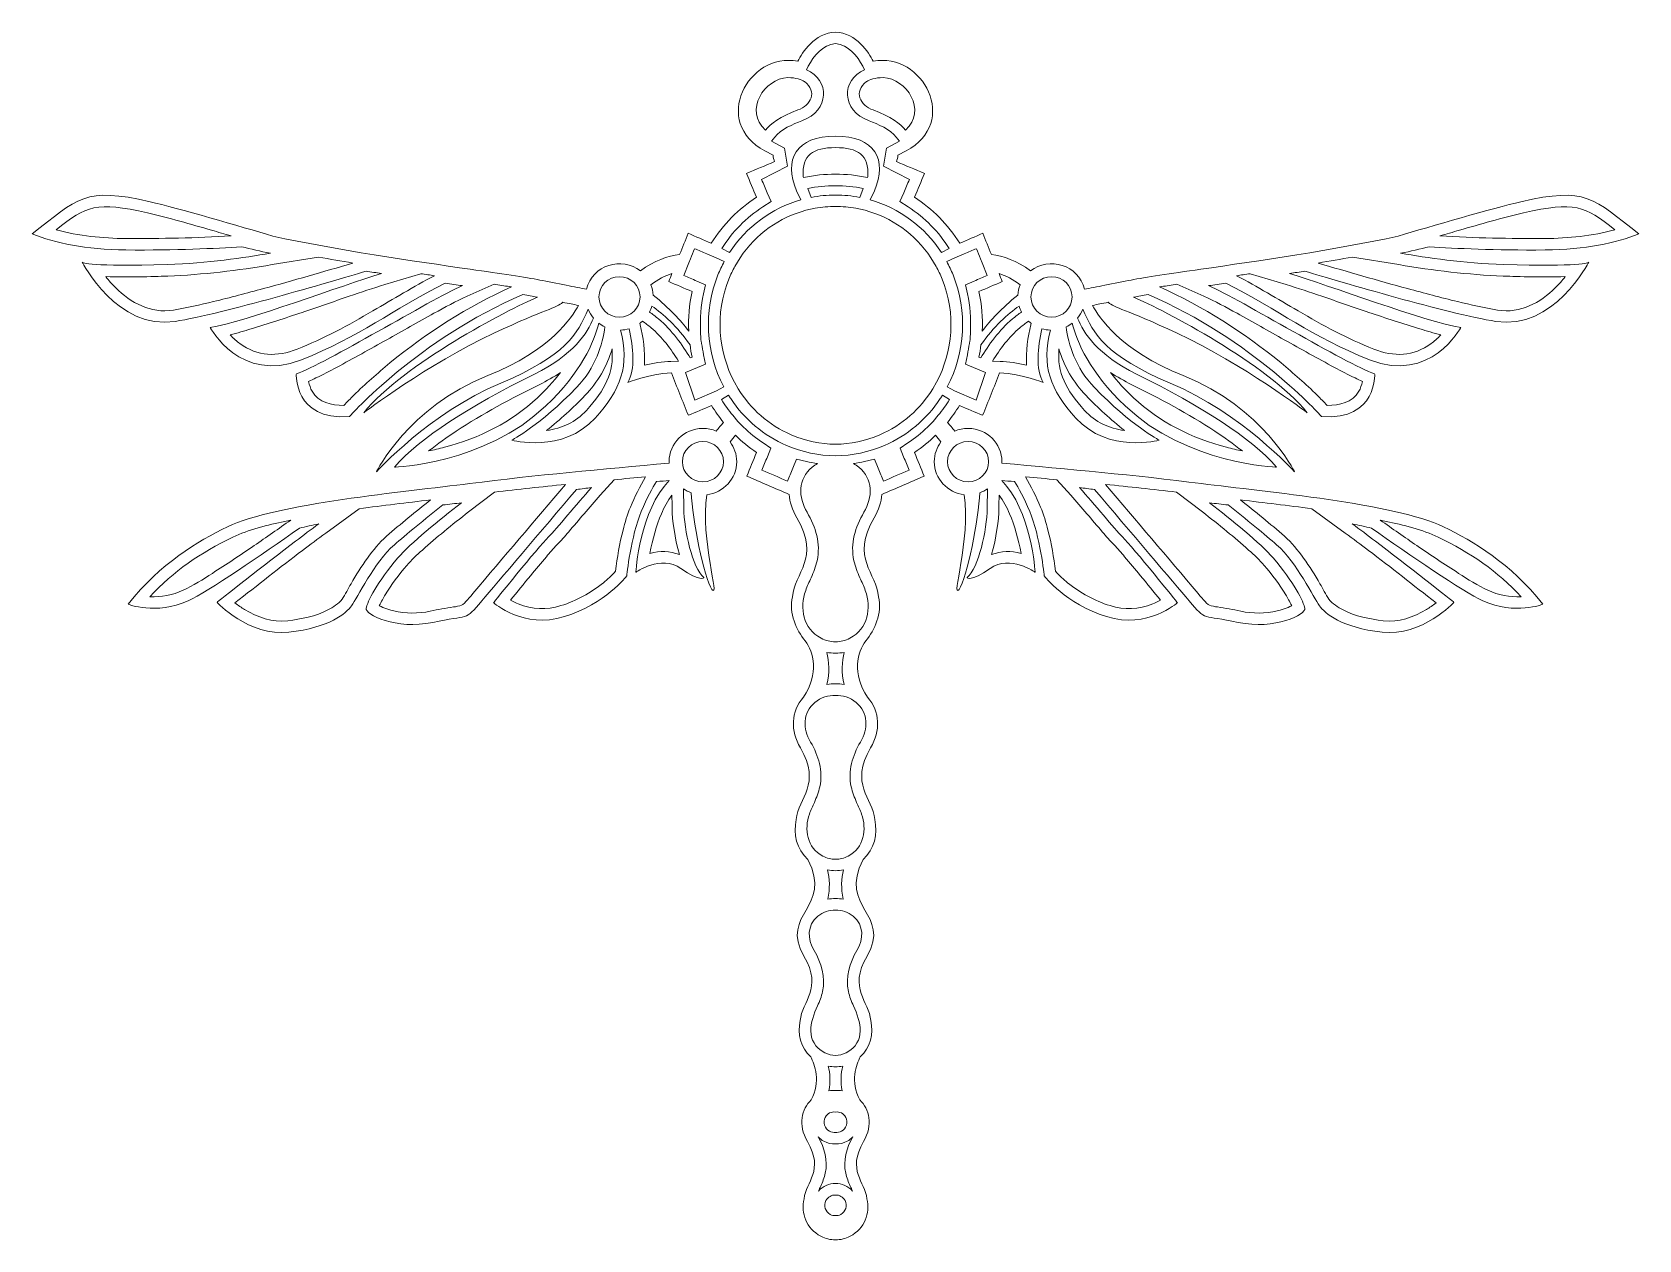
# Model space of a CAD drawing. Header units: millimetres. Extents: x -209 to 209, y -157 to 157.
import ezdxf

# ---------------------------------------------------------------- set-up
doc = ezdxf.new("R2010")
doc.units = ezdxf.units.MM
doc.header["$MEASUREMENT"] = 0
doc.layers.add('Layer 1', color=7, linetype='Continuous')

msp = doc.modelspace()

# ---------------------------------------------------------------- linework, layer by layer
at = {"layer": 'Layer 1', "lineweight": 20}
for points, knots in [([(-9.8395, 149.378), (-22.8761, 151.8011), (-32.4021, 133.3971), (-18.3992, 126.0603), (-18.3992, 126.0603), (-16.2788, 124.9503), (-16.2788, 124.9503), (-16.2508, 124.3259), (-16.1083, 123.7645), (-15.8805, 123.2601), (-18.3228, 122.2465), (-20.7506, 121.2307), (-23.1578, 120.2205), (-22.344, 118.0943), (-21.5, 116.0659), (-20.5977, 113.9937), (-25.2468, 111.0018), (-29.2995, 106.954), (-32.3451, 102.0216), (-34.3433, 102.8734), (-36.3995, 103.769), (-38.3393, 104.6369), (-39.0956, 102.7997), (-39.8407, 100.9656), (-40.5821, 99.1299), (-43.7158, 98.7496), (-47.2271, 97.5501), (-50.7582, 94.8313), (-55.6305, 98.6584), (-63.2728, 96.4016), (-64.7919, 90.0725), (-66.2865, 90.3507), (-68.0353, 90.7037), (-70.1073, 91.1223), (-72.4205, 91.5897), (-75.0461, 92.1201), (-76.9148, 92.4837), (-80.6312, 93.2067), (-87.1037, 94.1385), (-95.0506, 95.2823), (-109.878, 97.4165), (-129.8838, 100.2965), (-146.3985, 103.9007), (-154.5784, 106.3236), (-171.3577, 111.2344), (-178.3115, 112.8386), (-195.3896, 116.7793), (-197.1393, 113.7585), (-209.0314, 104.4617), (-203.1018, 102.1438), (-195.134, 100.3414), (-184.6473, 100.289), (-171.3941, 100.2229), (-161.4677, 100.6533), (-154.519, 101.1532), (-152.1325, 100.5588), (-149.6367, 99.9823), (-147.0622, 99.4236), (-153.9553, 98.2907), (-163.3091, 96.8746), (-173.8438, 96.5122), (-193.8284, 95.8244), (-195.9795, 97.0841), (-195.9795, 97.0841), (-195.9795, 97.0841), (-186.8849, 79.2345), (-171.7946, 81.7218), (-159.3413, 83.7418), (-131.5685, 91.9653), (-122.1627, 94.8023), (-120.8233, 94.5839), (-119.4871, 94.3698), (-118.1589, 94.16), (-127.9386, 91.2153), (-153.7861, 81.5508), (-162.72, 80.1347), (-162.72, 80.1347), (-154.8376, 65.4498), (-138.9872, 71.7294), (-123.7918, 77.7744), (-115.4573, 84.6081), (-101.5699, 91.6621), (-100.0407, 91.4401), (-98.5496, 91.225), (-97.1022, 91.0165), (-105.3868, 87.3674), (-132.9854, 70.6092), (-140.2971, 68.0782), (-140.2971, 68.0782), (-141.0843, 56.0395), (-126.5473, 56.9518), (-126.5473, 56.9518), (-108.2848, 77.3556), (-81.3567, 88.6793), (-79.9811, 88.4547), (-78.7846, 88.2461), (-77.7948, 88.0535), (-77.7948, 88.0535), (-77.5601, 88.0078), (-77.5601, 88.0078), (-85.453, 84.761), (-112.4936, 70.5663), (-122.7592, 57.9712), (-122.7592, 57.9712), (-106.1573, 70.6074), (-88.9278, 78.651), (-75.1083, 85.1027), (-72.7828, 85.1045), (-70.9809, 86.7013), (-69.4909, 86.4005), (-68.1413, 86.1278), (-66.9128, 85.8873), (-68.6292, 82.7477), (-73.9846, 74.2249), (-90.5097, 67.6477), (-111.1972, 59.4136), (-119.4392, 42.6325), (-119.4392, 42.6325), (-119.4392, 42.6325), (-105.6839, 57.8983), (-87.0967, 65.6892), (-70.2908, 72.7676), (-67.1905, 78.3846), (-64.4006, 84.8764), (-64.0633, 84.048), (-63.5994, 83.2828), (-63.0321, 82.6043), (-64.486, 78.7339), (-68.2802, 72.9942), (-78.3563, 68.0099), (-95.4644, 59.5474), (-107.923, 51.5781), (-114.7834, 43.8162), (-114.7834, 43.8162), (-91.2965, 44.586), (-75.4373, 59.7258), (-66.1599, 68.5487), (-62.8156, 76.3282), (-61.6364, 81.2678), (-61.1425, 80.8895), (-60.6066, 80.5619), (-60.0364, 80.293), (-60.6324, 75.7614), (-62.4092, 69.7029), (-67.4244, 64.5048), (-76.8433, 54.7426), (-84.2547, 50.8335), (-84.2547, 50.8335), (-84.2547, 50.8335), (-71.0041, 47.3132), (-62.5796, 56.5839), (-55.8263, 63.9557), (-53.5916, 70.2245), (-55.9515, 79.4524), (-55.1734, 79.4772), (-54.4209, 79.6013), (-53.7066, 79.8123), (-52.6391, 75.0117), (-52.0582, 69.2907), (-54.1, 65.8401), (-54.1, 65.8401), (-48.7779, 68.0628), (-42.7378, 68.3259), (-41.2795, 64.6096), (-39.7847, 60.9457), (-38.3117, 57.2989), (-36.376, 58.1238), (-34.3529, 58.9434), (-32.2706, 59.8384), (-31.337, 58.3036), (-30.2989, 56.8367), (-29.1627, 55.4461), (-29.8122, 54.767), (-30.4466, 54.0158), (-31.059, 53.185), (-32.1378, 53.6451), (-33.3163, 53.8905), (-34.5251, 53.8831), (-34.5251, 53.8831), (-34.5328, 53.8832), (-34.5328, 53.8832), (-34.5328, 53.8832), (-34.5766, 53.8827), (-34.5766, 53.8827), (-34.5766, 53.8827), (-34.6045, 53.8823), (-34.6045, 53.8823), (-39.4243, 53.8444), (-43.3196, 49.9935), (-43.3196, 45.2478), (-43.3196, 45.1159), (-43.316, 44.9848), (-43.3102, 44.8544), (-60.7945, 43.2767), (-77.803, 41.7661), (-95.2673, 39.5463), (-111.8475, 37.4389), (-145.7756, 34.3438), (-158.1672, 28.3158), (-166.019, 24.4962), (-175.5763, 18.8703), (-184.0569, 8.1922), (-184.0569, 8.1922), (-176.8704, 5.2684), (-168.4729, 9.0855), (-163.1803, 11.4912), (-149.1612, 21.1401), (-139.5171, 27.9469), (-137.8431, 28.3406), (-136.1579, 28.7141), (-134.4641, 29.0683), (-136.3843, 27.6704), (-138.4654, 26.131), (-140.5505, 24.5464), (-148.093, 18.814), (-160.9319, 8.6681), (-160.9319, 8.6681), (-160.9319, 8.6681), (-152.677, -0.2498), (-142.2113, 0.9174), (-131.7457, 2.0846), (-127.3363, 5.7662), (-125.909, 7.7932), (-124.4817, 9.8204), (-120.0258, 19.0413), (-114.8047, 23.6293), (-112.0162, 26.0797), (-106.6341, 30.4524), (-102.2236, 33.9955), (-100.5843, 34.1837), (-98.9579, 34.365), (-97.3466, 34.5417), (-103.02, 30.1806), (-110.6403, 23.9498), (-113.8978, 20.2067), (-119.1324, 14.1919), (-121.8658, 8.6612), (-122.1698, 7.1206), (-122.4739, 5.5799), (-114.3253, 1.4034), (-104.8219, 3.4504), (-95.3186, 5.4973), (-96.6028, 3.6437), (-92.0048, 9.072), (-87.8904, 13.9291), (-76.4129, 27.4776), (-67.4371, 37.9974), (-66.0689, 38.1737), (-64.768, 38.3396), (-63.5431, 38.4924), (-67.2603, 34.336), (-72.675, 27.7133), (-74.6771, 25.7105), (-77.527, 22.8593), (-88.9953, 8.5773), (-88.9953, 8.5773), (-88.9953, 8.5773), (-81.2106, 1.6428), (-70.5543, 4.9578), (-59.8982, 8.2728), (-54.357, 15.5387), (-54.357, 15.5387), (-54.357, 15.5387), (-53.2223, 26.0195), (-50.5848, 32.2586), (-49.066, 35.8513), (-47.611, 38.484), (-46.6497, 40.0713), (-45.4408, 40.1612), (-44.3312, 40.2458), (-43.3103, 40.3303), (-50.8805, 32.8728), (-52.002, 16.4839), (-52.002, 16.4839), (-52.002, 16.4839), (-45.4838, 21.1046), (-40.2601, 17.499), (-35.0365, 13.8932), (-34.2678, 15.0931), (-34.2678, 15.0931), (-37.2825, 17.6043), (-39.4159, 27.5205), (-39.504, 33.1091), (-39.5366, 35.1786), (-39.5513, 36.8826), (-39.605, 38.1958), (-38.9893, 37.7673), (-38.315, 37.4149), (-37.5963, 37.1521), (-37.3081, 30.5352), (-34.3119, 14.9059), (-32.1736, 12.0491), (-30.0125, 9.1618), (-35.218, 24.9831), (-33.549, 36.6665), (-29.1594, 37.1473), (-25.746, 40.8055), (-25.746, 45.2478), (-25.746, 47.1704), (-26.3856, 48.9458), (-27.4666, 50.3808), (-27.0228, 51.0109), (-26.5632, 51.5842), (-26.0922, 52.1054), (-24.4093, 50.4754), (-22.5704, 48.9867), (-20.5895, 47.6589), (-21.4362, 45.5852), (-22.2829, 43.5116), (-23.0999, 41.4757), (-19.4498, 39.9023), (-15.776, 38.3115), (-12.0784, 36.7464), (-11.9424, 34.8133), (-11.3217, 32.7451), (-10.0893, 30.6144), (-3.9524, 20.0953), (-10.7197, 16.3379), (-11.2553, 10.1155), (-12.2046, 5.895), (-10.2351, 1.434), (-7.9319, -1.3714), (-5.6287, -4.1769), (-4.356, -9.9119), (-8.3372, -16.0192), (-11.7495, -19.7115), (-11.7299, -24.7207), (-9.1758, -29.1365), (-3.5968, -38.6992), (-9.7489, -42.1151), (-10.2359, -47.7718), (-11.0988, -51.6086), (-10.1444, -55.4932), (-7.2146, -58.2144), (-0.6998, -70.752), (-14.6473, -72.286), (-8.2625, -83.3245), (-3.2413, -91.931), (-8.7781, -95.0053), (-9.2164, -100.0963), (-9.993, -103.5494), (-9.1339, -107.0456), (-6.4973, -109.4946), (-5.4737, -111.4635), (-3.7628, -115.9749), (-6.3568, -120.6936), (-8.8805, -123.1413), (-9.8749, -127.1507), (-7.349, -131.5176), (-2.8857, -139.1678), (-7.8074, -141.9005), (-8.1969, -146.4258), (-9.053, -150.232), (-7.6741, -154.0973), (-3.8178, -156.1733), (-2.6663, -156.7933), (-1.3626, -157.095), (-0.0413, -157.0985), (1.28, -157.095), (2.5837, -156.7933), (3.7352, -156.1733), (7.5915, -154.0973), (8.9704, -150.232), (8.1143, -146.4258), (7.7248, -141.9005), (2.8031, -139.1678), (7.2664, -131.5176), (9.7923, -127.1507), (8.7979, -123.1413), (6.2742, -120.6936), (3.6802, -115.9749), (5.3911, -111.4635), (6.4147, -109.4946), (9.0513, -107.0456), (9.9104, -103.5494), (9.1338, -100.0963), (8.6955, -95.0053), (3.1586, -91.931), (8.1799, -83.3245), (14.5646, -72.286), (0.6171, -70.752), (7.132, -58.2144), (10.0618, -55.4932), (11.0161, -51.6086), (10.1533, -47.7718), (9.6663, -42.1151), (3.5142, -38.6992), (9.0932, -29.1365), (11.6473, -24.7207), (11.6669, -19.7115), (8.2546, -16.0192), (4.2734, -9.9119), (5.5461, -4.1769), (7.8493, -1.3714), (10.1525, 1.434), (12.122, 5.895), (11.1727, 10.1155), (10.6371, 16.3379), (3.8697, 20.0953), (10.0067, 30.6144), (11.2391, 32.7451), (11.8598, 34.8133), (11.9958, 36.7464), (15.6934, 38.3115), (19.3672, 39.9023), (23.0173, 41.4757), (22.2003, 43.5116), (21.3536, 45.5852), (20.5068, 47.6589), (22.4878, 48.9867), (24.3267, 50.4754), (26.0096, 52.1054), (26.4806, 51.5842), (26.9402, 51.0109), (27.384, 50.3808), (26.303, 48.9458), (25.6634, 47.1704), (25.6634, 45.2478), (25.6634, 40.8055), (29.0768, 37.1473), (33.4664, 36.6665), (35.1354, 24.9831), (29.9299, 9.1618), (32.091, 12.0491), (34.2292, 14.9059), (37.2255, 30.5352), (37.5137, 37.1521), (38.2324, 37.4149), (38.9067, 37.7673), (39.5224, 38.1958), (39.4687, 36.8826), (39.454, 35.1786), (39.4214, 33.1091), (39.3333, 27.5205), (37.1999, 17.6043), (34.1852, 15.0931), (34.1852, 15.0931), (34.9539, 13.8932), (40.1775, 17.499), (45.4012, 21.1046), (51.9194, 16.4839), (51.9194, 16.4839), (51.9194, 16.4839), (50.7979, 32.8728), (43.2277, 40.3303), (44.2486, 40.2458), (45.3582, 40.1612), (46.5671, 40.0713), (47.5284, 38.484), (48.9834, 35.8513), (50.5022, 32.2586), (53.1397, 26.0195), (54.2743, 15.5387), (54.2743, 15.5387), (54.2743, 15.5387), (59.8156, 8.2728), (70.4717, 4.9578), (81.128, 1.6428), (88.9127, 8.5773), (88.9127, 8.5773), (88.9127, 8.5773), (77.4444, 22.8593), (74.5945, 25.7105), (72.5924, 27.7133), (67.1777, 34.336), (63.4605, 38.4924), (64.6854, 38.3396), (65.9863, 38.1737), (67.3545, 37.9974), (76.3303, 27.4776), (87.8078, 13.9291), (91.9222, 9.072), (96.5202, 3.6437), (95.236, 5.4973), (104.7393, 3.4504), (114.2427, 1.4034), (122.3913, 5.5799), (122.0872, 7.1206), (121.7832, 8.6612), (119.0498, 14.1919), (113.8152, 20.2067), (110.5576, 23.9498), (102.9374, 30.1806), (97.264, 34.5417), (98.8753, 34.365), (100.5017, 34.1837), (102.141, 33.9955), (106.5514, 30.4524), (111.9336, 26.0797), (114.7221, 23.6293), (119.9431, 19.0413), (124.3991, 9.8204), (125.8264, 7.7932), (127.2537, 5.7662), (131.6631, 2.0846), (142.1287, 0.9174), (152.5944, -0.2498), (160.8492, 8.6681), (160.8492, 8.6681), (160.8492, 8.6681), (148.0104, 18.814), (140.4679, 24.5464), (138.3827, 26.131), (136.3017, 27.6704), (134.3815, 29.0683), (136.0753, 28.7141), (137.7605, 28.3406), (139.4345, 27.9469), (149.0786, 21.1401), (163.0977, 11.4912), (168.3902, 9.0855), (176.7878, 5.2684), (183.9743, 8.1922), (183.9743, 8.1922), (175.4937, 18.8703), (165.9364, 24.4962), (158.0846, 28.3158), (145.693, 34.3438), (111.7649, 37.4389), (95.1847, 39.5463), (77.7204, 41.7661), (60.7119, 43.2767), (43.2275, 44.8544), (43.2334, 44.9848), (43.237, 45.1159), (43.237, 45.2478), (43.237, 49.9935), (39.3417, 53.8444), (34.5219, 53.8823), (34.5219, 53.8823), (34.494, 53.8827), (34.494, 53.8827), (34.494, 53.8827), (34.4502, 53.8832), (34.4502, 53.8832), (34.4502, 53.8832), (34.4425, 53.8831), (34.4425, 53.8831), (33.2337, 53.8905), (32.0552, 53.6451), (30.9763, 53.185), (30.3639, 54.0158), (29.7296, 54.767), (29.0801, 55.4461), (30.2162, 56.8367), (31.2544, 58.3036), (32.188, 59.8384), (34.2703, 58.9434), (36.2934, 58.1238), (38.2291, 57.2989), (39.7021, 60.9457), (41.1969, 64.6096), (42.6552, 68.3259), (48.6953, 68.0628), (54.0174, 65.8401), (54.0174, 65.8401), (51.9756, 69.2907), (52.5564, 75.0117), (53.624, 79.8123), (54.3383, 79.6013), (55.0907, 79.4772), (55.8689, 79.4524), (53.509, 70.2245), (55.7437, 63.9557), (62.497, 56.5839), (70.9215, 47.3132), (84.1721, 50.8335), (84.1721, 50.8335), (84.1721, 50.8335), (76.7607, 54.7426), (67.3417, 64.5048), (62.3266, 69.7029), (60.5498, 75.7614), (59.9538, 80.293), (60.524, 80.5619), (61.0599, 80.8895), (61.5538, 81.2678), (62.733, 76.3282), (66.0773, 68.5487), (75.3547, 59.7258), (91.2139, 44.586), (114.7008, 43.8162), (114.7008, 43.8162), (107.8404, 51.5781), (95.3818, 59.5474), (78.2737, 68.0099), (68.1976, 72.9942), (64.4034, 78.7339), (62.9495, 82.6043), (63.5168, 83.2828), (63.9807, 84.048), (64.318, 84.8764), (67.1079, 78.3846), (70.2082, 72.7676), (87.0141, 65.6892), (105.6012, 57.8983), (119.3566, 42.6325), (119.3566, 42.6325), (119.3566, 42.6325), (111.1146, 59.4136), (90.4271, 67.6477), (73.902, 74.2249), (68.5466, 82.7477), (66.8302, 85.8873), (68.0587, 86.1278), (69.4083, 86.4005), (70.8983, 86.7013), (72.7002, 85.1045), (75.0257, 85.1027), (88.8452, 78.651), (106.0747, 70.6074), (122.6766, 57.9712), (122.6766, 57.9712), (112.411, 70.5663), (85.3704, 84.761), (77.4775, 88.0078), (77.4775, 88.0078), (77.7122, 88.0535), (77.7122, 88.0535), (78.702, 88.2461), (79.8985, 88.4547), (81.2741, 88.6793), (108.2022, 77.3556), (126.4647, 56.9518), (126.4647, 56.9518), (141.0016, 56.0395), (140.2145, 68.0782), (140.2145, 68.0782), (132.9028, 70.6092), (105.3042, 87.3674), (97.0196, 91.0165), (98.467, 91.225), (99.9581, 91.4401), (101.4873, 91.6621), (115.3747, 84.6081), (123.7092, 77.7744), (138.9046, 71.7294), (154.755, 65.4498), (162.6374, 80.1347), (162.6374, 80.1347), (153.7035, 81.5508), (127.856, 91.2153), (118.0763, 94.16), (119.4045, 94.3698), (120.7407, 94.5839), (122.0801, 94.8023), (131.4859, 91.9653), (159.2587, 83.7418), (171.712, 81.7218), (186.8023, 79.2345), (195.8969, 97.0841), (195.8969, 97.0841), (195.8969, 97.0841), (193.7458, 95.8244), (173.7612, 96.5122), (163.2265, 96.8746), (153.8727, 98.2907), (146.9796, 99.4236), (149.5541, 99.9823), (152.0499, 100.5588), (154.4364, 101.1532), (161.3851, 100.6533), (171.3115, 100.2229), (184.5647, 100.289), (195.0514, 100.3414), (203.0192, 102.1438), (208.9488, 104.4617), (197.0567, 113.7585), (195.307, 116.7793), (178.2289, 112.8386), (171.2751, 111.2344), (154.4958, 106.3236), (146.3159, 103.9007), (129.8012, 100.2965), (109.7954, 97.4165), (94.968, 95.2823), (87.0211, 94.1385), (80.5486, 93.2067), (76.8322, 92.4837), (74.9635, 92.1201), (72.3379, 91.5897), (70.0247, 91.1223), (67.9527, 90.7037), (66.2039, 90.3507), (64.7093, 90.0725), (63.1902, 96.4016), (55.5479, 98.6584), (50.6756, 94.8313), (47.1445, 97.5501), (43.6332, 98.7496), (40.4995, 99.1299), (39.7581, 100.9656), (39.013, 102.7997), (38.2566, 104.6369), (36.3169, 103.769), (34.2607, 102.8734), (32.2625, 102.0216), (29.2169, 106.954), (25.1642, 111.0018), (20.5151, 113.9937), (21.4174, 116.0659), (22.2614, 118.0943), (23.0752, 120.2205), (20.668, 121.2307), (18.2402, 122.2465), (15.7979, 123.2601), (16.0257, 123.7645), (16.1682, 124.3259), (16.1962, 124.9503), (16.1962, 124.9503), (18.3166, 126.0603), (18.3166, 126.0603), (32.3195, 133.3971), (22.7935, 151.8011), (9.7569, 149.378), (8.624, 151.6233), (5.4471, 156.7427), (-0.0413, 156.9334), (-5.5298, 156.7427), (-8.7066, 151.6233), (-9.8395, 149.378)], [0, 0, 0, 0, 0.00416667, 0.00416667, 0.00416667, 0.00833333, 0.00833333, 0.00833333, 0.0125, 0.0125, 0.0125, 0.01666667, 0.01666667, 0.01666667, 0.02083333, 0.02083333, 0.02083333, 0.025, 0.025, 0.025, 0.02916667, 0.02916667, 0.02916667, 0.03333333, 0.03333333, 0.03333333, 0.0375, 0.0375, 0.0375, 0.04166667, 0.04166667, 0.04166667, 0.04583333, 0.04583333, 0.04583333, 0.05, 0.05, 0.05, 0.05416667, 0.05416667, 0.05416667, 0.05833333, 0.05833333, 0.05833333, 0.0625, 0.0625, 0.0625, 0.06666667, 0.06666667, 0.06666667, 0.07083333, 0.07083333, 0.07083333, 0.075, 0.075, 0.075, 0.07916667, 0.07916667, 0.07916667, 0.08333333, 0.08333333, 0.08333333, 0.0875, 0.0875, 0.0875, 0.09166667, 0.09166667, 0.09166667, 0.09583333, 0.09583333, 0.09583333, 0.1, 0.1, 0.1, 0.10416667, 0.10416667, 0.10416667, 0.10833333, 0.10833333, 0.10833333, 0.1125, 0.1125, 0.1125, 0.11666667, 0.11666667, 0.11666667, 0.12083333, 0.12083333, 0.12083333, 0.125, 0.125, 0.125, 0.12916667, 0.12916667, 0.12916667, 0.13333333, 0.13333333, 0.13333333, 0.1375, 0.1375, 0.1375, 0.14166667, 0.14166667, 0.14166667, 0.14583333, 0.14583333, 0.14583333, 0.15, 0.15, 0.15, 0.15416667, 0.15416667, 0.15416667, 0.15833333, 0.15833333, 0.15833333, 0.1625, 0.1625, 0.1625, 0.16666667, 0.16666667, 0.16666667, 0.17083333, 0.17083333, 0.17083333, 0.175, 0.175, 0.175, 0.17916667, 0.17916667, 0.17916667, 0.18333333, 0.18333333, 0.18333333, 0.1875, 0.1875, 0.1875, 0.19166667, 0.19166667, 0.19166667, 0.19583333, 0.19583333, 0.19583333, 0.2, 0.2, 0.2, 0.20416667, 0.20416667, 0.20416667, 0.20833333, 0.20833333, 0.20833333, 0.2125, 0.2125, 0.2125, 0.21666667, 0.21666667, 0.21666667, 0.22083333, 0.22083333, 0.22083333, 0.225, 0.225, 0.225, 0.22916667, 0.22916667, 0.22916667, 0.23333333, 0.23333333, 0.23333333, 0.2375, 0.2375, 0.2375, 0.24166667, 0.24166667, 0.24166667, 0.24583333, 0.24583333, 0.24583333, 0.25, 0.25, 0.25, 0.25416667, 0.25416667, 0.25416667, 0.25833333, 0.25833333, 0.25833333, 0.2625, 0.2625, 0.2625, 0.26666667, 0.26666667, 0.26666667, 0.27083333, 0.27083333, 0.27083333, 0.275, 0.275, 0.275, 0.27916667, 0.27916667, 0.27916667, 0.28333333, 0.28333333, 0.28333333, 0.2875, 0.2875, 0.2875, 0.29166667, 0.29166667, 0.29166667, 0.29583333, 0.29583333, 0.29583333, 0.3, 0.3, 0.3, 0.30416667, 0.30416667, 0.30416667, 0.30833333, 0.30833333, 0.30833333, 0.3125, 0.3125, 0.3125, 0.31666667, 0.31666667, 0.31666667, 0.32083333, 0.32083333, 0.32083333, 0.325, 0.325, 0.325, 0.32916667, 0.32916667, 0.32916667, 0.33333333, 0.33333333, 0.33333333, 0.3375, 0.3375, 0.3375, 0.34166667, 0.34166667, 0.34166667, 0.34583333, 0.34583333, 0.34583333, 0.35, 0.35, 0.35, 0.35416667, 0.35416667, 0.35416667, 0.35833333, 0.35833333, 0.35833333, 0.3625, 0.3625, 0.3625, 0.36666667, 0.36666667, 0.36666667, 0.37083333, 0.37083333, 0.37083333, 0.375, 0.375, 0.375, 0.37916667, 0.37916667, 0.37916667, 0.38333333, 0.38333333, 0.38333333, 0.3875, 0.3875, 0.3875, 0.39166667, 0.39166667, 0.39166667, 0.39583333, 0.39583333, 0.39583333, 0.4, 0.4, 0.4, 0.40416667, 0.40416667, 0.40416667, 0.40833333, 0.40833333, 0.40833333, 0.4125, 0.4125, 0.4125, 0.41666667, 0.41666667, 0.41666667, 0.42083333, 0.42083333, 0.42083333, 0.425, 0.425, 0.425, 0.42916667, 0.42916667, 0.42916667, 0.43333333, 0.43333333, 0.43333333, 0.4375, 0.4375, 0.4375, 0.44166667, 0.44166667, 0.44166667, 0.44583333, 0.44583333, 0.44583333, 0.45, 0.45, 0.45, 0.45416667, 0.45416667, 0.45416667, 0.45833333, 0.45833333, 0.45833333, 0.4625, 0.4625, 0.4625, 0.46666667, 0.46666667, 0.46666667, 0.47083333, 0.47083333, 0.47083333, 0.475, 0.475, 0.475, 0.47916667, 0.47916667, 0.47916667, 0.48333333, 0.48333333, 0.48333333, 0.4875, 0.4875, 0.4875, 0.49166667, 0.49166667, 0.49166667, 0.49583333, 0.49583333, 0.49583333, 0.5, 0.5, 0.5, 0.50416667, 0.50416667, 0.50416667, 0.50833333, 0.50833333, 0.50833333, 0.5125, 0.5125, 0.5125, 0.51666667, 0.51666667, 0.51666667, 0.52083333, 0.52083333, 0.52083333, 0.525, 0.525, 0.525, 0.52916667, 0.52916667, 0.52916667, 0.53333333, 0.53333333, 0.53333333, 0.5375, 0.5375, 0.5375, 0.54166667, 0.54166667, 0.54166667, 0.54583333, 0.54583333, 0.54583333, 0.55, 0.55, 0.55, 0.55416667, 0.55416667, 0.55416667, 0.55833333, 0.55833333, 0.55833333, 0.5625, 0.5625, 0.5625, 0.56666667, 0.56666667, 0.56666667, 0.57083333, 0.57083333, 0.57083333, 0.575, 0.575, 0.575, 0.57916667, 0.57916667, 0.57916667, 0.58333333, 0.58333333, 0.58333333, 0.5875, 0.5875, 0.5875, 0.59166667, 0.59166667, 0.59166667, 0.59583333, 0.59583333, 0.59583333, 0.6, 0.6, 0.6, 0.60416667, 0.60416667, 0.60416667, 0.60833333, 0.60833333, 0.60833333, 0.6125, 0.6125, 0.6125, 0.61666667, 0.61666667, 0.61666667, 0.62083333, 0.62083333, 0.62083333, 0.625, 0.625, 0.625, 0.62916667, 0.62916667, 0.62916667, 0.63333333, 0.63333333, 0.63333333, 0.6375, 0.6375, 0.6375, 0.64166667, 0.64166667, 0.64166667, 0.64583333, 0.64583333, 0.64583333, 0.65, 0.65, 0.65, 0.65416667, 0.65416667, 0.65416667, 0.65833333, 0.65833333, 0.65833333, 0.6625, 0.6625, 0.6625, 0.66666667, 0.66666667, 0.66666667, 0.67083333, 0.67083333, 0.67083333, 0.675, 0.675, 0.675, 0.67916667, 0.67916667, 0.67916667, 0.68333333, 0.68333333, 0.68333333, 0.6875, 0.6875, 0.6875, 0.69166667, 0.69166667, 0.69166667, 0.69583333, 0.69583333, 0.69583333, 0.7, 0.7, 0.7, 0.70416667, 0.70416667, 0.70416667, 0.70833333, 0.70833333, 0.70833333, 0.7125, 0.7125, 0.7125, 0.71666667, 0.71666667, 0.71666667, 0.72083333, 0.72083333, 0.72083333, 0.725, 0.725, 0.725, 0.72916667, 0.72916667, 0.72916667, 0.73333333, 0.73333333, 0.73333333, 0.7375, 0.7375, 0.7375, 0.74166667, 0.74166667, 0.74166667, 0.74583333, 0.74583333, 0.74583333, 0.75, 0.75, 0.75, 0.75416667, 0.75416667, 0.75416667, 0.75833333, 0.75833333, 0.75833333, 0.7625, 0.7625, 0.7625, 0.76666667, 0.76666667, 0.76666667, 0.77083333, 0.77083333, 0.77083333, 0.775, 0.775, 0.775, 0.77916667, 0.77916667, 0.77916667, 0.78333333, 0.78333333, 0.78333333, 0.7875, 0.7875, 0.7875, 0.79166667, 0.79166667, 0.79166667, 0.79583333, 0.79583333, 0.79583333, 0.8, 0.8, 0.8, 0.80416667, 0.80416667, 0.80416667, 0.80833333, 0.80833333, 0.80833333, 0.8125, 0.8125, 0.8125, 0.81666667, 0.81666667, 0.81666667, 0.82083333, 0.82083333, 0.82083333, 0.825, 0.825, 0.825, 0.82916667, 0.82916667, 0.82916667, 0.83333333, 0.83333333, 0.83333333, 0.8375, 0.8375, 0.8375, 0.84166667, 0.84166667, 0.84166667, 0.84583333, 0.84583333, 0.84583333, 0.85, 0.85, 0.85, 0.85416667, 0.85416667, 0.85416667, 0.85833333, 0.85833333, 0.85833333, 0.8625, 0.8625, 0.8625, 0.86666667, 0.86666667, 0.86666667, 0.87083333, 0.87083333, 0.87083333, 0.875, 0.875, 0.875, 0.87916667, 0.87916667, 0.87916667, 0.88333333, 0.88333333, 0.88333333, 0.8875, 0.8875, 0.8875, 0.89166667, 0.89166667, 0.89166667, 0.89583333, 0.89583333, 0.89583333, 0.9, 0.9, 0.9, 0.90416667, 0.90416667, 0.90416667, 0.90833333, 0.90833333, 0.90833333, 0.9125, 0.9125, 0.9125, 0.91666667, 0.91666667, 0.91666667, 0.92083333, 0.92083333, 0.92083333, 0.925, 0.925, 0.925, 0.92916667, 0.92916667, 0.92916667, 0.93333333, 0.93333333, 0.93333333, 0.9375, 0.9375, 0.9375, 0.94166667, 0.94166667, 0.94166667, 0.94583333, 0.94583333, 0.94583333, 0.95, 0.95, 0.95, 0.95416667, 0.95416667, 0.95416667, 0.95833333, 0.95833333, 0.95833333, 0.9625, 0.9625, 0.9625, 0.96666667, 0.96666667, 0.96666667, 0.97083333, 0.97083333, 0.97083333, 0.975, 0.975, 0.975, 0.97916667, 0.97916667, 0.97916667, 0.98333333, 0.98333333, 0.98333333, 0.9875, 0.9875, 0.9875, 0.99166667, 0.99166667, 0.99166667, 0.99583333, 0.99583333, 0.99583333, 1, 1, 1, 1]), ([(-7.5685, 147.1467), (-7.5685, 147.1467), (-7.113, 148.0493), (-7.113, 148.0493), (-5.7633, 150.7245), (-3.3233, 153.7624), (-0.0413, 153.9397), (3.2407, 153.7624), (5.6807, 150.7245), (7.0304, 148.0493), (7.0304, 148.0493), (7.4859, 147.1467), (7.4859, 147.1467), (1.4804, 144.5279), (1.3683, 136.5321), (8.6893, 133.8854), (11.0002, 133.0499), (14.2039, 131.6151), (15.7623, 129.6334), (15.7623, 129.6334), (16.6099, 128.5556), (16.6099, 128.5556), (16.6099, 128.5556), (13.2324, 126.7873), (13.2324, 126.7873), (13.2324, 126.7873), (12.4121, 122.0691), (12.4121, 122.0691), (12.4121, 122.0691), (19.17, 118.6058), (19.17, 118.6058), (18.6995, 117.4553), (18.2139, 116.3108), (17.7172, 115.1704), (17.7172, 115.1704), (16.7135, 112.8652), (16.7135, 112.8652), (16.7135, 112.8652), (18.8479, 111.4916), (18.8479, 111.4916), (23.182, 108.7025), (26.8245, 104.9981), (29.5393, 100.6654), (29.5393, 100.6654), (27.4977, 99.6486), (27.4977, 99.6486), (23.1563, 106.2956), (16.5891, 111.1659), (8.9523, 113.33), (8.9523, 113.33), (10.0616, 115.6519), (10.0616, 115.6519), (13.5857, 123.783), (10.1656, 129.9059), (-0.0413, 129.9059), (-10.2482, 129.9059), (-13.6683, 123.783), (-10.1442, 115.6519), (-10.1442, 115.6519), (-9.0349, 113.33), (-9.0349, 113.33), (-16.6717, 111.1659), (-23.2389, 106.2956), (-27.5803, 99.6486), (-27.5803, 99.6486), (-29.6219, 100.6654), (-29.6219, 100.6654), (-26.9071, 104.9981), (-23.2646, 108.7025), (-18.9305, 111.4916), (-18.9305, 111.4916), (-16.7961, 112.8652), (-16.7961, 112.8652), (-16.7961, 112.8652), (-17.7998, 115.1704), (-17.7998, 115.1704), (-18.2965, 116.3108), (-18.7821, 117.4553), (-19.2526, 118.6058), (-19.2526, 118.6058), (-12.4947, 122.0691), (-12.4947, 122.0691), (-12.4947, 122.0691), (-13.315, 126.7873), (-13.315, 126.7873), (-13.315, 126.7873), (-16.6925, 128.5556), (-16.6925, 128.5556), (-16.6925, 128.5556), (-15.8449, 129.6334), (-15.8449, 129.6334), (-14.2865, 131.6151), (-11.0828, 133.0499), (-8.7719, 133.8854), (-1.4509, 136.5321), (-1.563, 144.5279), (-7.5685, 147.1467)], [0, 0, 0, 0, 0.03125, 0.03125, 0.03125, 0.0625, 0.0625, 0.0625, 0.09375, 0.09375, 0.09375, 0.125, 0.125, 0.125, 0.15625, 0.15625, 0.15625, 0.1875, 0.1875, 0.1875, 0.21875, 0.21875, 0.21875, 0.25, 0.25, 0.25, 0.28125, 0.28125, 0.28125, 0.3125, 0.3125, 0.3125, 0.34375, 0.34375, 0.34375, 0.375, 0.375, 0.375, 0.40625, 0.40625, 0.40625, 0.4375, 0.4375, 0.4375, 0.46875, 0.46875, 0.46875, 0.5, 0.5, 0.5, 0.53125, 0.53125, 0.53125, 0.5625, 0.5625, 0.5625, 0.59375, 0.59375, 0.59375, 0.625, 0.625, 0.625, 0.65625, 0.65625, 0.65625, 0.6875, 0.6875, 0.6875, 0.71875, 0.71875, 0.71875, 0.75, 0.75, 0.75, 0.78125, 0.78125, 0.78125, 0.8125, 0.8125, 0.8125, 0.84375, 0.84375, 0.84375, 0.875, 0.875, 0.875, 0.90625, 0.90625, 0.90625, 0.9375, 0.9375, 0.9375, 0.96875, 0.96875, 0.96875, 1, 1, 1, 1]), ([(-18.2528, 131.4623), (-23.9294, 136.5638), (-18.5572, 144.953), (-12.4197, 145.0978), (-10.4071, 145.1452), (-8.7915, 144.4673), (-8.1709, 144.0878), (-8.1709, 144.0878), (-8.1279, 144.0607), (-8.1279, 144.0607), (-4.5831, 141.4278), (-6.4683, 137.9051), (-9.8226, 136.6923), (-14.5109, 134.9973), (-16.9715, 133.0917), (-18.2528, 131.4623)], [0, 0, 0, 0, 0.2, 0.2, 0.2, 0.4, 0.4, 0.4, 0.6, 0.6, 0.6, 0.8, 0.8, 0.8, 1, 1, 1, 1]), ([(18.1702, 131.4623), (16.8889, 133.0917), (14.4283, 134.9973), (9.74, 136.6923), (6.3857, 137.9051), (4.5005, 141.4278), (8.0453, 144.0607), (8.0453, 144.0607), (8.0883, 144.0878), (8.0883, 144.0878), (8.7089, 144.4673), (10.3245, 145.1452), (12.3371, 145.0978), (18.4746, 144.953), (23.8468, 136.5638), (18.1702, 131.4623)], [0, 0, 0, 0, 0.2, 0.2, 0.2, 0.4, 0.4, 0.4, 0.6, 0.6, 0.6, 0.8, 0.8, 0.8, 1, 1, 1, 1]), ([(-8.4515, 119.3783), (-8.7876, 125.0472), (-5.8644, 126.9143), (-0.0413, 126.9151), (5.7818, 126.9143), (8.705, 125.0472), (8.3688, 119.3783), (8.3688, 119.3783), (8.2572, 119.1206), (8.2572, 119.1206), (5.552, 119.7234), (2.7695, 120.0204), (-0.0413, 119.9946), (-2.8521, 120.0204), (-5.6346, 119.7234), (-8.3398, 119.1206), (-8.3398, 119.1206), (-8.4515, 119.3783), (-8.4515, 119.3783)], [0, 0, 0, 0, 0.16666667, 0.16666667, 0.16666667, 0.33333333, 0.33333333, 0.33333333, 0.5, 0.5, 0.5, 0.66666667, 0.66666667, 0.66666667, 0.83333333, 0.83333333, 0.83333333, 1, 1, 1, 1]), ([(-162.3316, 105.4247), (-160.6413, 104.9417), (-158.9519, 104.4552), (-157.2634, 103.9657), (-166.361, 103.3913), (-175.5268, 103.2343), (-184.6319, 103.2797), (-190.6891, 103.31), (-196.9026, 103.948), (-202.7927, 105.5559), (-194.8735, 111.8012), (-192.37, 113.0103), (-179.0071, 109.927), (-173.4439, 108.6433), (-167.8219, 106.9936), (-162.3316, 105.4247)], [0, 0, 0, 0, 0.2, 0.2, 0.2, 0.4, 0.4, 0.4, 0.6, 0.6, 0.6, 0.8, 0.8, 0.8, 1, 1, 1, 1]), ([(-7.2679, 116.2903), (-4.9047, 116.7864), (-2.4863, 117.0261), (-0.0696, 117.004), (-0.0696, 117.004), (-0.0413, 117.0038), (-0.0413, 117.0038), (-0.0413, 117.0038), (-0.013, 117.004), (-0.013, 117.004), (2.4037, 117.0261), (4.8221, 116.7864), (7.1853, 116.2903), (7.1853, 116.2903), (6.3042, 113.9632), (6.3042, 113.9632), (4.2464, 114.3654), (2.1244, 114.5749), (-0.0413, 114.5749), (-2.207, 114.5749), (-4.329, 114.3654), (-6.3868, 113.9632), (-6.3868, 113.9632), (-7.2679, 116.2903), (-7.2679, 116.2903)], [0, 0, 0, 0, 0.125, 0.125, 0.125, 0.25, 0.25, 0.25, 0.375, 0.375, 0.375, 0.5, 0.5, 0.5, 0.625, 0.625, 0.625, 0.75, 0.75, 0.75, 0.875, 0.875, 0.875, 1, 1, 1, 1]), ([(157.1808, 103.9657), (158.8693, 104.4552), (160.5587, 104.9417), (162.249, 105.4247), (167.7393, 106.9936), (173.3613, 108.6433), (178.9245, 109.927), (192.2874, 113.0103), (194.7909, 111.8012), (202.7101, 105.5559), (196.82, 103.948), (190.6065, 103.31), (184.5493, 103.2797), (175.4442, 103.2343), (166.2784, 103.3913), (157.1808, 103.9657)], [0, 0, 0, 0, 0.2, 0.2, 0.2, 0.4, 0.4, 0.4, 0.6, 0.6, 0.6, 0.8, 0.8, 0.8, 1, 1, 1, 1]), ([(-5.3432, 111.1352), (-3.6039, 111.4435), (-1.8301, 111.5967), (-0.0413, 111.5842), (1.7475, 111.5967), (3.5213, 111.4435), (5.2606, 111.1352), (5.2606, 111.1352), (7.6364, 110.6121), (7.6364, 110.6121), (14.5036, 108.7969), (20.6558, 104.5045), (24.7839, 98.2833), (24.7839, 98.2833), (26.1383, 96.0394), (26.1383, 96.0394), (26.7188, 94.9772), (27.2438, 93.8676), (27.7083, 92.7128), (31.3339, 83.6982), (30.5009, 73.8826), (26.2417, 65.8993), (26.2417, 65.8993), (25.2566, 64.1849), (25.2566, 64.1849), (22.0659, 59.0138), (17.3651, 54.7545), (11.4632, 52.2061), (7.7027, 50.5822), (3.8008, 49.806), (-0.0413, 49.7881), (-3.8834, 49.806), (-7.7853, 50.5822), (-11.5458, 52.2061), (-17.4477, 54.7545), (-22.1485, 59.0138), (-25.3392, 64.1849), (-25.3392, 64.1849), (-26.3243, 65.8993), (-26.3243, 65.8993), (-30.5835, 73.8826), (-31.4165, 83.6982), (-27.7909, 92.7128), (-27.3264, 93.8676), (-26.8014, 94.9772), (-26.2209, 96.0395), (-26.2209, 96.0395), (-24.8665, 98.2833), (-24.8665, 98.2833), (-20.7384, 104.5045), (-14.5862, 108.7969), (-7.7191, 110.6121), (-7.7191, 110.6121), (-5.3432, 111.1352), (-5.3432, 111.1352)], [0, 0, 0, 0, 0.05555556, 0.05555556, 0.05555556, 0.11111111, 0.11111111, 0.11111111, 0.16666667, 0.16666667, 0.16666667, 0.22222222, 0.22222222, 0.22222222, 0.27777778, 0.27777778, 0.27777778, 0.33333333, 0.33333333, 0.33333333, 0.38888889, 0.38888889, 0.38888889, 0.44444444, 0.44444444, 0.44444444, 0.5, 0.5, 0.5, 0.55555556, 0.55555556, 0.55555556, 0.61111111, 0.61111111, 0.61111111, 0.66666667, 0.66666667, 0.66666667, 0.72222222, 0.72222222, 0.72222222, 0.77777778, 0.77777778, 0.77777778, 0.83333333, 0.83333333, 0.83333333, 0.88888889, 0.88888889, 0.88888889, 0.94444444, 0.94444444, 0.94444444, 1, 1, 1, 1]), ([(-31.1206, 98.2397), (-31.1206, 98.2397), (-28.9905, 97.283), (-28.9905, 97.283), (-29.5948, 96.1668), (-30.1399, 95.0086), (-30.6211, 93.8121), (-34.4295, 84.343), (-33.8411, 73.6763), (-29.1303, 64.7145), (-29.1303, 64.7145), (-31.0339, 63.6343), (-31.0339, 63.6343), (-31.0339, 63.6343), (-36.6366, 61.2537), (-36.6366, 61.2537), (-36.6366, 61.2537), (-39.0873, 68.4467), (-39.0873, 68.4467), (-39.0873, 68.4467), (-33.8319, 70.636), (-33.8319, 70.636), (-33.8319, 70.636), (-34.3529, 73.0481), (-34.3529, 73.0481), (-34.5639, 74.0251), (-34.7361, 75.0102), (-34.8689, 76.0003), (-34.8689, 76.0003), (-34.9634, 76.7045), (-34.9634, 76.7045), (-34.9634, 76.7045), (-35.0559, 76.8381), (-35.0559, 76.8381), (-35.0559, 76.8381), (-35.1666, 79.3483), (-35.1666, 79.3483), (-35.3075, 82.5434), (-35.0386, 85.7446), (-34.3871, 88.8774), (-34.3871, 88.8774), (-33.8947, 91.2449), (-33.8947, 91.2449), (-33.8947, 91.2449), (-36.1466, 92.2153), (-36.1466, 92.2153), (-37.2675, 92.6984), (-38.3886, 93.1815), (-39.5101, 93.6633), (-39.5101, 93.6633), (-38.2018, 96.917), (-38.2018, 96.917), (-38.2018, 96.917), (-37.7535, 98.0265), (-37.7535, 98.0265), (-37.4025, 98.8956), (-37.0508, 99.7643), (-36.6975, 100.6325), (-35.6524, 100.1763), (-34.6051, 99.725), (-33.5561, 99.2779), (-33.5561, 99.2779), (-31.1206, 98.2397), (-31.1206, 98.2397)], [0, 0, 0, 0, 0.04761905, 0.04761905, 0.04761905, 0.0952381, 0.0952381, 0.0952381, 0.14285714, 0.14285714, 0.14285714, 0.19047619, 0.19047619, 0.19047619, 0.23809524, 0.23809524, 0.23809524, 0.28571429, 0.28571429, 0.28571429, 0.33333333, 0.33333333, 0.33333333, 0.38095238, 0.38095238, 0.38095238, 0.42857143, 0.42857143, 0.42857143, 0.47619048, 0.47619048, 0.47619048, 0.52380952, 0.52380952, 0.52380952, 0.57142857, 0.57142857, 0.57142857, 0.61904762, 0.61904762, 0.61904762, 0.66666667, 0.66666667, 0.66666667, 0.71428571, 0.71428571, 0.71428571, 0.76190476, 0.76190476, 0.76190476, 0.80952381, 0.80952381, 0.80952381, 0.85714286, 0.85714286, 0.85714286, 0.9047619, 0.9047619, 0.9047619, 0.95238095, 0.95238095, 0.95238095, 1, 1, 1, 1]), ([(31.038, 98.2397), (31.038, 98.2397), (33.4735, 99.2779), (33.4735, 99.2779), (34.5225, 99.725), (35.5698, 100.1763), (36.6149, 100.6325), (36.9681, 99.7643), (37.3199, 98.8956), (37.6709, 98.0265), (37.6709, 98.0265), (38.1192, 96.917), (38.1192, 96.917), (38.1192, 96.917), (39.4275, 93.6633), (39.4275, 93.6633), (38.3059, 93.1815), (37.1849, 92.6984), (36.064, 92.2153), (36.064, 92.2153), (33.8121, 91.2449), (33.8121, 91.2449), (33.8121, 91.2449), (34.3045, 88.8774), (34.3045, 88.8774), (34.956, 85.7446), (35.2249, 82.5434), (35.084, 79.3483), (35.084, 79.3483), (34.9733, 76.8381), (34.9733, 76.8381), (34.9733, 76.8381), (34.8808, 76.7045), (34.8808, 76.7045), (34.8808, 76.7045), (34.7863, 76.0003), (34.7863, 76.0003), (34.6535, 75.0102), (34.4813, 74.0251), (34.2703, 73.0481), (34.2703, 73.0481), (33.7493, 70.636), (33.7493, 70.636), (33.7493, 70.636), (39.0047, 68.4467), (39.0047, 68.4467), (39.0047, 68.4467), (36.554, 61.2537), (36.554, 61.2537), (36.554, 61.2537), (30.9513, 63.6343), (30.9513, 63.6343), (30.9513, 63.6343), (29.0477, 64.7145), (29.0477, 64.7145), (33.7585, 73.6763), (34.3469, 84.343), (30.5385, 93.8121), (30.0573, 95.0086), (29.5121, 96.1668), (28.9079, 97.283), (28.9079, 97.283), (31.038, 98.2397), (31.038, 98.2397)], [0, 0, 0, 0, 0.04761905, 0.04761905, 0.04761905, 0.0952381, 0.0952381, 0.0952381, 0.14285714, 0.14285714, 0.14285714, 0.19047619, 0.19047619, 0.19047619, 0.23809524, 0.23809524, 0.23809524, 0.28571429, 0.28571429, 0.28571429, 0.33333333, 0.33333333, 0.33333333, 0.38095238, 0.38095238, 0.38095238, 0.42857143, 0.42857143, 0.42857143, 0.47619048, 0.47619048, 0.47619048, 0.52380952, 0.52380952, 0.52380952, 0.57142857, 0.57142857, 0.57142857, 0.61904762, 0.61904762, 0.61904762, 0.66666667, 0.66666667, 0.66666667, 0.71428571, 0.71428571, 0.71428571, 0.76190476, 0.76190476, 0.76190476, 0.80952381, 0.80952381, 0.80952381, 0.85714286, 0.85714286, 0.85714286, 0.9047619, 0.9047619, 0.9047619, 0.95238095, 0.95238095, 0.95238095, 1, 1, 1, 1]), ([(-134.4932, 98.4571), (-131.5412, 97.9102), (-128.581, 97.3907), (-125.6158, 96.8923), (-133.3369, 94.5824), (-141.0913, 92.3502), (-148.8682, 90.2379), (-153.1821, 89.0662), (-157.5104, 87.9299), (-161.8574, 86.8827), (-165.2937, 86.055), (-168.804, 85.2431), (-172.2944, 84.672), (-178.2199, 83.7023), (-183.3198, 86.513), (-187.3602, 90.5369), (-188.1919, 91.3653), (-189.0646, 92.3396), (-189.9013, 93.3799), (-183.6973, 93.1267), (-175.8612, 93.4501), (-173.7373, 93.5232), (-164.562, 93.8389), (-155.6015, 94.9878), (-146.5602, 96.4738), (-146.5602, 96.4738), (-134.4932, 98.4571), (-134.4932, 98.4571)], [0, 0, 0, 0, 0.11111111, 0.11111111, 0.11111111, 0.22222222, 0.22222222, 0.22222222, 0.33333333, 0.33333333, 0.33333333, 0.44444444, 0.44444444, 0.44444444, 0.55555556, 0.55555556, 0.55555556, 0.66666667, 0.66666667, 0.66666667, 0.77777778, 0.77777778, 0.77777778, 0.88888889, 0.88888889, 0.88888889, 1, 1, 1, 1]), ([(125.5331, 96.8923), (128.4984, 97.3907), (131.4586, 97.9102), (134.4106, 98.4571), (134.4106, 98.4571), (146.4776, 96.4738), (146.4776, 96.4738), (155.5189, 94.9878), (164.4794, 93.8389), (173.6547, 93.5232), (175.7786, 93.4501), (183.6147, 93.1267), (189.8187, 93.3799), (188.982, 92.3396), (188.1093, 91.3653), (187.2776, 90.5369), (183.2372, 86.513), (178.1373, 83.7023), (172.2118, 84.672), (168.7214, 85.2431), (165.2111, 86.055), (161.7748, 86.8827), (157.4277, 87.9299), (153.0995, 89.0662), (148.7856, 90.2379), (141.0086, 92.3502), (133.2543, 94.5824), (125.5331, 96.8923)], [0, 0, 0, 0, 0.11111111, 0.11111111, 0.11111111, 0.22222222, 0.22222222, 0.22222222, 0.33333333, 0.33333333, 0.33333333, 0.44444444, 0.44444444, 0.44444444, 0.55555556, 0.55555556, 0.55555556, 0.66666667, 0.66666667, 0.66666667, 0.77777778, 0.77777778, 0.77777778, 0.88888889, 0.88888889, 0.88888889, 1, 1, 1, 1]), ([(-107.8956, 94.1222), (-106.7156, 93.948), (-105.536, 93.7752), (-104.3567, 93.6035), (-109.8307, 90.747), (-115.0511, 87.5889), (-120.3708, 84.4543), (-126.8277, 80.6495), (-133.127, 77.2814), (-140.127, 74.5024), (-145.32, 72.4409), (-150.4022, 72.615), (-154.9638, 75.9392), (-155.7814, 76.5351), (-156.6768, 77.3282), (-157.5113, 78.2026), (-155.6526, 78.6881), (-153.8028, 79.2468), (-152.0508, 79.7769), (-147.6129, 81.1197), (-143.2054, 82.5843), (-138.814, 84.0672), (-134.7282, 85.4468), (-130.6524, 86.8543), (-126.5702, 88.2441), (-123.4886, 89.2933), (-120.3854, 90.3616), (-117.2675, 91.3004), (-117.2675, 91.3004), (-107.8956, 94.1222), (-107.8956, 94.1222)], [0, 0, 0, 0, 0.1, 0.1, 0.1, 0.2, 0.2, 0.2, 0.3, 0.3, 0.3, 0.4, 0.4, 0.4, 0.5, 0.5, 0.5, 0.6, 0.6, 0.6, 0.7, 0.7, 0.7, 0.8, 0.8, 0.8, 0.9, 0.9, 0.9, 1, 1, 1, 1]), ([(-50.8937, 88.0827), (-50.8937, 85.1809), (-53.2873, 82.8286), (-56.2399, 82.8286), (-59.1925, 82.8286), (-61.5861, 85.1809), (-61.5861, 88.0827), (-61.5861, 90.9844), (-59.1925, 93.3368), (-56.2399, 93.3368), (-53.2873, 93.3368), (-50.8937, 90.9844), (-50.8937, 88.0827)], [0, 0, 0, 0, 0.25, 0.25, 0.25, 0.5, 0.5, 0.5, 0.75, 0.75, 0.75, 1, 1, 1, 1]), ([(-48.0441, 91.2013), (-46.1901, 92.6838), (-44.3424, 93.6101), (-42.5856, 94.1526), (-42.8636, 93.4611), (-43.142, 92.7687), (-43.4212, 92.0754), (-41.4231, 91.2235), (-39.396, 90.3499), (-37.3687, 89.4763), (-38.0813, 86.0495), (-38.3567, 82.6144), (-38.207, 79.2188), (-40.3166, 81.9886), (-43.2861, 85.1371), (-47.4674, 88.5711), (-47.5198, 89.4939), (-47.7196, 90.3782), (-48.0441, 91.2013)], [0, 0, 0, 0, 0.16666667, 0.16666667, 0.16666667, 0.33333333, 0.33333333, 0.33333333, 0.5, 0.5, 0.5, 0.66666667, 0.66666667, 0.66666667, 0.83333333, 0.83333333, 0.83333333, 1, 1, 1, 1]), ([(37.2861, 89.4763), (39.3134, 90.3499), (41.3404, 91.2235), (43.3386, 92.0754), (43.0594, 92.7687), (42.781, 93.4611), (42.503, 94.1526), (44.2598, 93.6101), (46.1075, 92.6838), (47.9615, 91.2013), (47.637, 90.3782), (47.4372, 89.4939), (47.3848, 88.5711), (43.2035, 85.1371), (40.234, 81.9886), (38.1244, 79.2188), (38.2741, 82.6144), (37.9987, 86.0495), (37.2861, 89.4763)], [0, 0, 0, 0, 0.16666667, 0.16666667, 0.16666667, 0.33333333, 0.33333333, 0.33333333, 0.5, 0.5, 0.5, 0.66666667, 0.66666667, 0.66666667, 0.83333333, 0.83333333, 0.83333333, 1, 1, 1, 1]), ([(56.1573, 82.8286), (53.2047, 82.8286), (50.8111, 85.1809), (50.8111, 88.0827), (50.8111, 90.9844), (53.2047, 93.3368), (56.1573, 93.3368), (59.1099, 93.3368), (61.5035, 90.9844), (61.5035, 88.0827), (61.5035, 85.1809), (59.1099, 82.8286), (56.1573, 82.8286)], [0, 0, 0, 0, 0.25, 0.25, 0.25, 0.5, 0.5, 0.5, 0.75, 0.75, 0.75, 1, 1, 1, 1]), ([(104.2741, 93.6035), (105.4533, 93.7752), (106.633, 93.948), (107.813, 94.1222), (107.813, 94.1222), (117.1849, 91.3004), (117.1849, 91.3004), (120.3028, 90.3616), (123.406, 89.2933), (126.4876, 88.2441), (130.5698, 86.8543), (134.6456, 85.4468), (138.7314, 84.0672), (143.1228, 82.5843), (147.5303, 81.1197), (151.9682, 79.7769), (153.7202, 79.2468), (155.57, 78.6881), (157.4287, 78.2026), (156.5942, 77.3282), (155.6988, 76.5351), (154.8812, 75.9392), (150.3196, 72.615), (145.2374, 72.4409), (140.0443, 74.5024), (133.0444, 77.2814), (126.7451, 80.6495), (120.2881, 84.4543), (114.9685, 87.5889), (109.748, 90.747), (104.2741, 93.6035)], [0, 0, 0, 0, 0.1, 0.1, 0.1, 0.2, 0.2, 0.2, 0.3, 0.3, 0.3, 0.4, 0.4, 0.4, 0.5, 0.5, 0.5, 0.6, 0.6, 0.6, 0.7, 0.7, 0.7, 0.8, 0.8, 0.8, 0.9, 0.9, 0.9, 1, 1, 1, 1]), ([(-84.8602, 90.7694), (-84.6698, 90.7405), (-84.4792, 90.7116), (-84.2886, 90.6827), (-95.6842, 85.6688), (-106.3861, 78.7737), (-115.9455, 70.9265), (-119.1992, 68.2556), (-122.3578, 65.4467), (-125.3598, 62.504), (-126.2255, 61.6554), (-127.103, 60.7833), (-127.9437, 59.8928), (-131.1634, 59.8657), (-134.5384, 60.61), (-136.2113, 63.5883), (-136.5927, 64.2671), (-136.9247, 65.2042), (-137.1109, 66.129), (-136.4664, 66.4161), (-135.8298, 66.7195), (-135.2091, 67.0195), (-133.4031, 67.8923), (-131.6202, 68.8206), (-129.8502, 69.7615), (-125.4581, 72.0963), (-121.1152, 74.5331), (-116.7789, 76.9665), (-112.6909, 79.2605), (-108.6092, 81.5686), (-104.4981, 83.8222), (-101.7145, 85.3482), (-98.7636, 87.0073), (-95.8575, 88.2874), (-95.8575, 88.2874), (-88.8686, 91.3658), (-88.8686, 91.3658), (-87.5319, 91.17), (-86.1957, 90.9718), (-84.8602, 90.7694)], [0, 0, 0, 0, 0.07692308, 0.07692308, 0.07692308, 0.15384615, 0.15384615, 0.15384615, 0.23076923, 0.23076923, 0.23076923, 0.30769231, 0.30769231, 0.30769231, 0.38461538, 0.38461538, 0.38461538, 0.46153846, 0.46153846, 0.46153846, 0.53846154, 0.53846154, 0.53846154, 0.61538462, 0.61538462, 0.61538462, 0.69230769, 0.69230769, 0.69230769, 0.76923077, 0.76923077, 0.76923077, 0.84615385, 0.84615385, 0.84615385, 0.92307692, 0.92307692, 0.92307692, 1, 1, 1, 1]), ([(84.206, 90.6827), (84.3966, 90.7116), (84.5872, 90.7405), (84.7776, 90.7694), (86.1131, 90.9718), (87.4493, 91.17), (88.786, 91.3658), (88.786, 91.3658), (95.7749, 88.2874), (95.7749, 88.2874), (98.681, 87.0073), (101.6319, 85.3482), (104.4155, 83.8222), (108.5266, 81.5686), (112.6083, 79.2605), (116.6963, 76.9665), (121.0326, 74.5331), (125.3755, 72.0963), (129.7676, 69.7615), (131.5376, 68.8206), (133.3204, 67.8923), (135.1265, 67.0195), (135.7472, 66.7195), (136.3838, 66.4161), (137.0283, 66.129), (136.8421, 65.2042), (136.5101, 64.2671), (136.1287, 63.5883), (134.4558, 60.61), (131.0808, 59.8657), (127.8611, 59.8928), (127.0204, 60.7833), (126.1429, 61.6554), (125.2772, 62.504), (122.2752, 65.4467), (119.1166, 68.2556), (115.8629, 70.9265), (106.3035, 78.7737), (95.6016, 85.6688), (84.206, 90.6827)], [0, 0, 0, 0, 0.07692308, 0.07692308, 0.07692308, 0.15384615, 0.15384615, 0.15384615, 0.23076923, 0.23076923, 0.23076923, 0.30769231, 0.30769231, 0.30769231, 0.38461538, 0.38461538, 0.38461538, 0.46153846, 0.46153846, 0.46153846, 0.53846154, 0.53846154, 0.53846154, 0.61538462, 0.61538462, 0.61538462, 0.69230769, 0.69230769, 0.69230769, 0.76923077, 0.76923077, 0.76923077, 0.84615385, 0.84615385, 0.84615385, 0.92307692, 0.92307692, 0.92307692, 1, 1, 1, 1]), ([(-47.7937, 85.6944), (-44.8332, 83.632), (-41.244, 80.46), (-37.886, 75.6094), (-37.7429, 74.5425), (-37.5574, 73.4813), (-37.3298, 72.4272), (-37.3298, 72.4272), (-37.8297, 72.219), (-37.8297, 72.219), (-39.7896, 75.4567), (-42.6893, 79.6003), (-46.0546, 82.3534), (-46.881, 83.0295), (-47.6666, 83.6297), (-48.4084, 84.1632), (-48.1562, 84.6489), (-47.9497, 85.1611), (-47.7937, 85.6944)], [0, 0, 0, 0, 0.16666667, 0.16666667, 0.16666667, 0.33333333, 0.33333333, 0.33333333, 0.5, 0.5, 0.5, 0.66666667, 0.66666667, 0.66666667, 0.83333333, 0.83333333, 0.83333333, 1, 1, 1, 1]), ([(37.8034, 75.6094), (41.1614, 80.46), (44.7506, 83.632), (47.7111, 85.6944), (47.867, 85.1611), (48.0736, 84.6489), (48.3258, 84.1632), (47.584, 83.6297), (46.7984, 83.0295), (45.972, 82.3534), (42.6067, 79.6003), (39.7069, 75.4567), (37.7471, 72.219), (37.7471, 72.219), (37.2472, 72.4272), (37.2472, 72.4272), (37.4748, 73.4813), (37.6603, 74.5425), (37.8034, 75.6094)], [0, 0, 0, 0, 0.16666667, 0.16666667, 0.16666667, 0.33333333, 0.33333333, 0.33333333, 0.5, 0.5, 0.5, 0.66666667, 0.66666667, 0.66666667, 0.83333333, 0.83333333, 0.83333333, 1, 1, 1, 1]), ([(-50.9083, 81.2188), (-50.6762, 81.3932), (-50.4533, 81.5786), (-50.2402, 81.7744), (-49.4752, 81.2255), (-48.7296, 80.6503), (-48.0016, 80.0548), (-45.239, 77.7947), (-42.791, 74.4638), (-40.8816, 71.4005), (-40.8816, 71.4005), (-42.8725, 71.3138), (-42.8725, 71.3138), (-45.0072, 71.2207), (-47.4176, 70.8736), (-49.76, 70.3307), (-49.4816, 73.8902), (-50.1061, 77.7233), (-50.8189, 80.8293), (-50.8189, 80.8293), (-50.9083, 81.2188), (-50.9083, 81.2188)], [0, 0, 0, 0, 0.14285714, 0.14285714, 0.14285714, 0.28571429, 0.28571429, 0.28571429, 0.42857143, 0.42857143, 0.42857143, 0.57142857, 0.57142857, 0.57142857, 0.71428571, 0.71428571, 0.71428571, 0.85714286, 0.85714286, 0.85714286, 1, 1, 1, 1]), ([(47.919, 80.0548), (48.647, 80.6503), (49.3926, 81.2255), (50.1576, 81.7744), (50.3707, 81.5786), (50.5936, 81.3932), (50.8257, 81.2188), (50.8257, 81.2188), (50.7363, 80.8293), (50.7363, 80.8293), (50.0235, 77.7233), (49.399, 73.8902), (49.6774, 70.3307), (47.335, 70.8736), (44.9246, 71.2207), (42.7899, 71.3138), (42.7899, 71.3138), (40.799, 71.4005), (40.799, 71.4005), (42.7084, 74.4638), (45.1563, 77.7947), (47.919, 80.0548)], [0, 0, 0, 0, 0.14285714, 0.14285714, 0.14285714, 0.28571429, 0.28571429, 0.28571429, 0.42857143, 0.42857143, 0.42857143, 0.57142857, 0.57142857, 0.57142857, 0.71428571, 0.71428571, 0.71428571, 0.85714286, 0.85714286, 0.85714286, 1, 1, 1, 1]), ([(-58.1672, 74.5463), (-57.6377, 68.3922), (-60.0031, 63.8898), (-64.8458, 58.58), (-67.6222, 55.5358), (-71.2206, 53.9029), (-75.2181, 53.365), (-71.6683, 56.1431), (-68.3239, 59.2258), (-65.216, 62.447), (-61.8517, 65.934), (-59.5264, 70.0592), (-58.1672, 74.5463)], [0, 0, 0, 0, 0.25, 0.25, 0.25, 0.5, 0.5, 0.5, 0.75, 0.75, 0.75, 1, 1, 1, 1]), ([(64.7632, 58.58), (59.9205, 63.8898), (57.555, 68.3922), (58.0846, 74.5463), (59.4438, 70.0592), (61.7691, 65.934), (65.1334, 62.447), (68.2413, 59.2258), (71.5857, 56.1431), (75.1355, 53.365), (71.138, 53.9029), (67.5396, 55.5358), (64.7632, 58.58)], [0, 0, 0, 0, 0.25, 0.25, 0.25, 0.5, 0.5, 0.5, 0.75, 0.75, 0.75, 1, 1, 1, 1]), ([(-98.7197, 53.1651), (-91.8212, 57.7038), (-84.3986, 61.6728), (-76.9881, 65.3385), (-75.1562, 66.2446), (-73.3234, 67.2768), (-71.5656, 68.4408), (-73.4315, 66.0524), (-75.4896, 63.8425), (-77.5562, 61.8726), (-84.2422, 55.4989), (-92.8659, 51.3639), (-101.7926, 48.9866), (-103.1424, 48.6271), (-104.5073, 48.3049), (-105.8814, 48.0227), (-103.5557, 49.8778), (-101.1101, 51.5924), (-98.7197, 53.1651)], [0, 0, 0, 0, 0.16666667, 0.16666667, 0.16666667, 0.33333333, 0.33333333, 0.33333333, 0.5, 0.5, 0.5, 0.66666667, 0.66666667, 0.66666667, 0.83333333, 0.83333333, 0.83333333, 1, 1, 1, 1]), ([(71.483, 68.4408), (73.2408, 67.2768), (75.0736, 66.2446), (76.9055, 65.3385), (84.316, 61.6728), (91.7386, 57.7038), (98.6371, 53.1651), (101.0275, 51.5924), (103.4731, 49.8778), (105.7988, 48.0227), (104.4247, 48.3049), (103.0598, 48.6271), (101.71, 48.9866), (92.7833, 51.3639), (84.1596, 55.4989), (77.4735, 61.8726), (75.407, 63.8425), (73.3489, 66.0524), (71.483, 68.4408)], [0, 0, 0, 0, 0.16666667, 0.16666667, 0.16666667, 0.33333333, 0.33333333, 0.33333333, 0.5, 0.5, 0.5, 0.66666667, 0.66666667, 0.66666667, 0.83333333, 0.83333333, 0.83333333, 1, 1, 1, 1]), ([(-12.77, 49.468), (-8.7519, 47.733), (-4.434, 46.7973), (-0.0413, 46.7973), (4.3514, 46.7973), (8.6693, 47.733), (12.6874, 49.468), (18.6577, 52.0459), (23.6552, 56.2804), (27.2215, 61.6365), (27.4206, 61.9357), (27.6148, 62.2372), (27.8039, 62.5413), (27.8039, 62.5413), (29.6094, 61.4281), (29.6094, 61.4281), (29.6094, 61.4281), (29.5759, 61.3729), (29.5759, 61.3729), (28.7156, 59.9588), (27.7567, 58.6032), (26.7071, 57.3186), (26.7071, 57.3186), (25.3821, 55.6967), (25.3821, 55.6967), (25.3821, 55.6967), (23.8735, 54.2355), (23.8735, 54.2355), (22.3089, 52.7203), (20.6067, 51.346), (18.7921, 50.1296), (18.7921, 50.1296), (16.7718, 48.7754), (16.7718, 48.7754), (16.7718, 48.7754), (17.6825, 46.545), (17.6825, 46.545), (18.1575, 45.3819), (18.6325, 44.2187), (19.1053, 43.0546), (16.885, 42.097), (14.6643, 41.1404), (12.4395, 40.1929), (11.9879, 41.3041), (11.5344, 42.4146), (11.0809, 43.5251), (11.0809, 43.5251), (10.0988, 45.9291), (10.0988, 45.9291), (10.0988, 45.9291), (7.5376, 45.3171), (7.5376, 45.3171), (6.58, 45.0883), (5.613, 44.9012), (4.6396, 44.7575), (5.1232, 44.4871), (5.5872, 44.1693), (6.0252, 43.8043), (9.7628, 40.6887), (9.6585, 36.0483), (7.3637, 32.0969), (5.0792, 28.1633), (3.7659, 24.0121), (4.7475, 19.4863), (5.0819, 17.9446), (5.6466, 16.5168), (6.2928, 15.0806), (6.7842, 13.9881), (7.3316, 12.8868), (7.7171, 11.754), (9.2764, 7.1736), (8.4569, 1.9024), (3.6894, -0.6642), (2.5234, -1.2919), (1.243, -1.5833), (-0.0413, -1.5869), (-1.3256, -1.5833), (-2.606, -1.2919), (-3.772, -0.6642), (-8.5395, 1.9024), (-9.359, 7.1736), (-7.7997, 11.754), (-7.4142, 12.8868), (-6.8668, 13.9881), (-6.3754, 15.0806), (-5.7292, 16.5168), (-5.1645, 17.9446), (-4.8301, 19.4863), (-3.8485, 24.0121), (-5.1618, 28.1633), (-7.4463, 32.0969), (-9.7411, 36.0483), (-9.8455, 40.6887), (-6.1078, 43.8043), (-5.6698, 44.1693), (-5.2059, 44.4871), (-4.7222, 44.7575), (-5.6956, 44.9012), (-6.6626, 45.0883), (-7.6202, 45.3171), (-7.6202, 45.3171), (-10.1814, 45.9291), (-10.1814, 45.9291), (-10.1814, 45.9291), (-11.1635, 43.5251), (-11.1635, 43.5251), (-11.617, 42.4146), (-12.0706, 41.3041), (-12.5221, 40.1929), (-14.7469, 41.1404), (-16.9676, 42.097), (-19.1879, 43.0546), (-18.7151, 44.2187), (-18.2401, 45.3819), (-17.7651, 46.545), (-17.7651, 46.545), (-16.8544, 48.7754), (-16.8544, 48.7754), (-16.8544, 48.7754), (-18.8747, 50.1296), (-18.8747, 50.1296), (-20.6893, 51.346), (-22.3915, 52.7203), (-23.9561, 54.2355), (-23.9561, 54.2355), (-25.4647, 55.6967), (-25.4647, 55.6967), (-25.4647, 55.6967), (-26.7897, 57.3186), (-26.7897, 57.3186), (-27.8393, 58.6032), (-28.7982, 59.9588), (-29.6585, 61.3729), (-29.6585, 61.3729), (-29.692, 61.4281), (-29.692, 61.4281), (-29.692, 61.4281), (-27.8865, 62.5413), (-27.8865, 62.5413), (-27.6974, 62.2372), (-27.5032, 61.9357), (-27.3041, 61.6365), (-23.7378, 56.2804), (-18.7403, 52.0459), (-12.77, 49.468)], [0, 0, 0, 0, 0.02083333, 0.02083333, 0.02083333, 0.04166667, 0.04166667, 0.04166667, 0.0625, 0.0625, 0.0625, 0.08333333, 0.08333333, 0.08333333, 0.10416667, 0.10416667, 0.10416667, 0.125, 0.125, 0.125, 0.14583333, 0.14583333, 0.14583333, 0.16666667, 0.16666667, 0.16666667, 0.1875, 0.1875, 0.1875, 0.20833333, 0.20833333, 0.20833333, 0.22916667, 0.22916667, 0.22916667, 0.25, 0.25, 0.25, 0.27083333, 0.27083333, 0.27083333, 0.29166667, 0.29166667, 0.29166667, 0.3125, 0.3125, 0.3125, 0.33333333, 0.33333333, 0.33333333, 0.35416667, 0.35416667, 0.35416667, 0.375, 0.375, 0.375, 0.39583333, 0.39583333, 0.39583333, 0.41666667, 0.41666667, 0.41666667, 0.4375, 0.4375, 0.4375, 0.45833333, 0.45833333, 0.45833333, 0.47916667, 0.47916667, 0.47916667, 0.5, 0.5, 0.5, 0.52083333, 0.52083333, 0.52083333, 0.54166667, 0.54166667, 0.54166667, 0.5625, 0.5625, 0.5625, 0.58333333, 0.58333333, 0.58333333, 0.60416667, 0.60416667, 0.60416667, 0.625, 0.625, 0.625, 0.64583333, 0.64583333, 0.64583333, 0.66666667, 0.66666667, 0.66666667, 0.6875, 0.6875, 0.6875, 0.70833333, 0.70833333, 0.70833333, 0.72916667, 0.72916667, 0.72916667, 0.75, 0.75, 0.75, 0.77083333, 0.77083333, 0.77083333, 0.79166667, 0.79166667, 0.79166667, 0.8125, 0.8125, 0.8125, 0.83333333, 0.83333333, 0.83333333, 0.85416667, 0.85416667, 0.85416667, 0.875, 0.875, 0.875, 0.89583333, 0.89583333, 0.89583333, 0.91666667, 0.91666667, 0.91666667, 0.9375, 0.9375, 0.9375, 0.95833333, 0.95833333, 0.95833333, 0.97916667, 0.97916667, 0.97916667, 1, 1, 1, 1]), ([(-34.5328, 50.5019), (-31.5802, 50.5019), (-29.1866, 48.1495), (-29.1866, 45.2478), (-29.1866, 42.346), (-31.5802, 39.9937), (-34.5328, 39.9937), (-37.4854, 39.9937), (-39.879, 42.346), (-39.879, 45.2478), (-39.879, 48.1495), (-37.4854, 50.5019), (-34.5328, 50.5019)], [0, 0, 0, 0, 0.25, 0.25, 0.25, 0.5, 0.5, 0.5, 0.75, 0.75, 0.75, 1, 1, 1, 1]), ([(34.4502, 50.5019), (37.4028, 50.5019), (39.7964, 48.1495), (39.7964, 45.2478), (39.7964, 42.346), (37.4028, 39.9937), (34.4502, 39.9937), (31.4975, 39.9937), (29.1039, 42.346), (29.1039, 45.2478), (29.1039, 48.1495), (31.4975, 50.5019), (34.4502, 50.5019)], [0, 0, 0, 0, 0.25, 0.25, 0.25, 0.5, 0.5, 0.5, 0.75, 0.75, 0.75, 1, 1, 1, 1]), ([(-88.7813, 37.3288), (-82.616, 38.0605), (-76.4434, 38.7196), (-70.2662, 39.3363), (-78.3127, 29.9032), (-86.3303, 20.4457), (-94.3437, 10.9855), (-94.8954, 10.3341), (-96.5249, 8.2933), (-97.3057, 7.9206), (-97.8169, 7.6767), (-98.8366, 7.553), (-99.395, 7.466), (-101.443, 7.1474), (-103.4451, 6.8087), (-105.4735, 6.3718), (-108.5733, 5.7042), (-111.8724, 5.7256), (-114.9615, 6.4438), (-115.7859, 6.6355), (-117.57, 7.1689), (-118.7194, 7.7714), (-118.2491, 8.7825), (-117.5666, 9.9541), (-117.189, 10.5886), (-115.5793, 13.2935), (-113.6561, 15.883), (-111.5851, 18.2628), (-110.3576, 19.6732), (-108.9113, 21.0147), (-107.5218, 22.2702), (-105.6797, 23.9345), (-103.7775, 25.5423), (-101.857, 27.1183), (-99.7574, 28.8412), (-97.6262, 30.5297), (-95.4717, 32.1859), (-95.4717, 32.1859), (-88.7813, 37.3288), (-88.7813, 37.3288)], [0, 0, 0, 0, 0.07692308, 0.07692308, 0.07692308, 0.15384615, 0.15384615, 0.15384615, 0.23076923, 0.23076923, 0.23076923, 0.30769231, 0.30769231, 0.30769231, 0.38461538, 0.38461538, 0.38461538, 0.46153846, 0.46153846, 0.46153846, 0.53846154, 0.53846154, 0.53846154, 0.61538462, 0.61538462, 0.61538462, 0.69230769, 0.69230769, 0.69230769, 0.76923077, 0.76923077, 0.76923077, 0.84615385, 0.84615385, 0.84615385, 0.92307692, 0.92307692, 0.92307692, 1, 1, 1, 1]), ([(-57.6551, 40.5458), (-54.9196, 40.7995), (-52.1838, 41.0489), (-49.4476, 41.2968), (-50.9505, 38.7762), (-52.2568, 36.0988), (-53.3951, 33.4061), (-54.206, 31.4879), (-54.8128, 29.4452), (-55.3192, 27.4302), (-56.1818, 23.998), (-56.8586, 20.2873), (-57.283, 16.7332), (-58.2051, 15.6753), (-59.4292, 14.5826), (-60.4269, 13.7646), (-63.6717, 11.1042), (-67.443, 9.0627), (-71.4728, 7.8091), (-75.2066, 6.6475), (-78.9836, 6.8229), (-82.5986, 8.2737), (-83.1987, 8.5147), (-83.9024, 8.8423), (-84.5963, 9.2179), (-82.8551, 11.37), (-81.1033, 13.5145), (-79.3415, 15.6493), (-77.9909, 17.2859), (-76.6335, 18.9187), (-75.2545, 20.5324), (-74.3788, 21.5569), (-73.4594, 22.6609), (-72.5061, 23.6146), (-71.4457, 24.6755), (-70.4359, 25.8641), (-69.4559, 26.9984), (-68.1017, 28.5657), (-66.7632, 30.1465), (-65.4185, 31.7219), (-64.0451, 33.3307), (-62.668, 34.9406), (-61.2574, 36.518), (-61.2574, 36.518), (-57.6551, 40.5458), (-57.6551, 40.5458)], [0, 0, 0, 0, 0.06666667, 0.06666667, 0.06666667, 0.13333333, 0.13333333, 0.13333333, 0.2, 0.2, 0.2, 0.26666667, 0.26666667, 0.26666667, 0.33333333, 0.33333333, 0.33333333, 0.4, 0.4, 0.4, 0.46666667, 0.46666667, 0.46666667, 0.53333333, 0.53333333, 0.53333333, 0.6, 0.6, 0.6, 0.66666667, 0.66666667, 0.66666667, 0.73333333, 0.73333333, 0.73333333, 0.8, 0.8, 0.8, 0.86666667, 0.86666667, 0.86666667, 0.93333333, 0.93333333, 0.93333333, 1, 1, 1, 1]), ([(57.2004, 16.7332), (56.776, 20.2873), (56.0992, 23.998), (55.2366, 27.4302), (54.7302, 29.4452), (54.1234, 31.4879), (53.3125, 33.4061), (52.1742, 36.0988), (50.8679, 38.7762), (49.365, 41.2968), (52.1012, 41.0489), (54.837, 40.7995), (57.5725, 40.5458), (57.5725, 40.5458), (61.1748, 36.518), (61.1748, 36.518), (62.5854, 34.9406), (63.9624, 33.3307), (65.3359, 31.7219), (66.6806, 30.1465), (68.0191, 28.5657), (69.3733, 26.9984), (70.3533, 25.8641), (71.3631, 24.6755), (72.4235, 23.6146), (73.3768, 22.6609), (74.2962, 21.5569), (75.1719, 20.5324), (76.5508, 18.9187), (77.9083, 17.2859), (79.2589, 15.6493), (81.0207, 13.5145), (82.7725, 11.37), (84.5137, 9.2179), (83.8198, 8.8423), (83.1161, 8.5147), (82.516, 8.2737), (78.901, 6.8229), (75.124, 6.6475), (71.3901, 7.8091), (67.3604, 9.0627), (63.589, 11.1042), (60.3443, 13.7646), (59.3466, 14.5826), (58.1225, 15.6753), (57.2004, 16.7332)], [0, 0, 0, 0, 0.06666667, 0.06666667, 0.06666667, 0.13333333, 0.13333333, 0.13333333, 0.2, 0.2, 0.2, 0.26666667, 0.26666667, 0.26666667, 0.33333333, 0.33333333, 0.33333333, 0.4, 0.4, 0.4, 0.46666667, 0.46666667, 0.46666667, 0.53333333, 0.53333333, 0.53333333, 0.6, 0.6, 0.6, 0.66666667, 0.66666667, 0.66666667, 0.73333333, 0.73333333, 0.73333333, 0.8, 0.8, 0.8, 0.86666667, 0.86666667, 0.86666667, 0.93333333, 0.93333333, 0.93333333, 1, 1, 1, 1]), ([(70.1836, 39.3363), (76.3607, 38.7196), (82.5334, 38.0605), (88.6987, 37.3288), (88.6987, 37.3288), (95.3891, 32.1859), (95.3891, 32.1859), (97.5436, 30.5297), (99.6748, 28.8412), (101.7744, 27.1183), (103.6949, 25.5423), (105.5971, 23.9345), (107.4392, 22.2702), (108.8287, 21.0147), (110.275, 19.6732), (111.5025, 18.2628), (113.5735, 15.883), (115.4967, 13.2935), (117.1064, 10.5886), (117.484, 9.9541), (118.1665, 8.7825), (118.6368, 7.7714), (117.4874, 7.1689), (115.7033, 6.6355), (114.8789, 6.4438), (111.7897, 5.7256), (108.4907, 5.7042), (105.3909, 6.3718), (103.3625, 6.8087), (101.3604, 7.1474), (99.3124, 7.466), (98.754, 7.553), (97.7343, 7.6767), (97.2231, 7.9206), (96.4423, 8.2933), (94.8128, 10.3341), (94.2611, 10.9855), (86.2477, 20.4457), (78.2301, 29.9032), (70.1836, 39.3363)], [0, 0, 0, 0, 0.07692308, 0.07692308, 0.07692308, 0.15384615, 0.15384615, 0.15384615, 0.23076923, 0.23076923, 0.23076923, 0.30769231, 0.30769231, 0.30769231, 0.38461538, 0.38461538, 0.38461538, 0.46153846, 0.46153846, 0.46153846, 0.53846154, 0.53846154, 0.53846154, 0.61538462, 0.61538462, 0.61538462, 0.69230769, 0.69230769, 0.69230769, 0.76923077, 0.76923077, 0.76923077, 0.84615385, 0.84615385, 0.84615385, 0.92307692, 0.92307692, 0.92307692, 1, 1, 1, 1]), ([(-123.9507, 33), (-117.7744, 33.8566), (-111.589, 34.5762), (-105.4035, 35.3047), (-109.2485, 32.2204), (-113.1478, 29.0974), (-116.8332, 25.8588), (-118.7122, 24.2075), (-120.3535, 22.1975), (-121.8052, 20.178), (-123.3496, 18.0298), (-124.7378, 15.7739), (-126.066, 13.4917), (-126.7989, 12.2326), (-127.5835, 10.671), (-128.4116, 9.4951), (-129.2207, 8.3459), (-130.8395, 7.316), (-132.0719, 6.6878), (-135.2291, 5.0785), (-139.0485, 4.2801), (-142.5544, 3.8891), (-146.534, 3.4453), (-150.4112, 4.7609), (-153.7559, 6.8031), (-154.5495, 7.2877), (-155.4206, 7.8806), (-156.2575, 8.5239), (-150.4375, 13.1174), (-144.5888, 17.6965), (-138.6888, 22.1805), (-136.6936, 23.6969), (-134.6794, 25.1896), (-132.6527, 26.6651), (-132.6527, 26.6651), (-123.9507, 33), (-123.9507, 33)], [0, 0, 0, 0, 0.08333333, 0.08333333, 0.08333333, 0.16666667, 0.16666667, 0.16666667, 0.25, 0.25, 0.25, 0.33333333, 0.33333333, 0.33333333, 0.41666667, 0.41666667, 0.41666667, 0.5, 0.5, 0.5, 0.58333333, 0.58333333, 0.58333333, 0.66666667, 0.66666667, 0.66666667, 0.75, 0.75, 0.75, 0.83333333, 0.83333333, 0.83333333, 0.91666667, 0.91666667, 0.91666667, 1, 1, 1, 1]), ([(-42.5958, 36.5589), (-42.5696, 35.3925), (-42.5651, 34.2223), (-42.5468, 33.0628), (-42.5008, 30.1381), (-41.8849, 25.3718), (-40.629, 21.0857), (-43.0592, 22.0589), (-45.7115, 22.0776), (-48.3101, 21.4001), (-47.6585, 24.9958), (-46.6113, 28.7166), (-45.3277, 31.6978), (-44.6119, 33.3602), (-43.7164, 35.0651), (-42.5958, 36.5589)], [0, 0, 0, 0, 0.2, 0.2, 0.2, 0.4, 0.4, 0.4, 0.6, 0.6, 0.6, 0.8, 0.8, 0.8, 1, 1, 1, 1]), ([(42.4642, 33.0628), (42.4825, 34.2223), (42.487, 35.3925), (42.5132, 36.5589), (43.6338, 35.0651), (44.5293, 33.3602), (45.2451, 31.6978), (46.5287, 28.7166), (47.5759, 24.9958), (48.2275, 21.4001), (45.6289, 22.0776), (42.9766, 22.0589), (40.5464, 21.0857), (41.8023, 25.3718), (42.4182, 30.1381), (42.4642, 33.0628)], [0, 0, 0, 0, 0.2, 0.2, 0.2, 0.4, 0.4, 0.4, 0.6, 0.6, 0.6, 0.8, 0.8, 0.8, 1, 1, 1, 1]), ([(128.329, 9.4951), (127.5009, 10.671), (126.7162, 12.2326), (125.9834, 13.4917), (124.6552, 15.7739), (123.267, 18.0298), (121.7226, 20.178), (120.2709, 22.1975), (118.6296, 24.2075), (116.7506, 25.8588), (113.0652, 29.0974), (109.1659, 32.2204), (105.3209, 35.3047), (111.5064, 34.5762), (117.6918, 33.8566), (123.8681, 33), (123.8681, 33), (132.5701, 26.6651), (132.5701, 26.6651), (134.5968, 25.1896), (136.611, 23.6969), (138.6062, 22.1805), (144.5062, 17.6965), (150.3549, 13.1174), (156.1749, 8.5239), (155.338, 7.8806), (154.4669, 7.2877), (153.6733, 6.8031), (150.3286, 4.7609), (146.4513, 3.4453), (142.4718, 3.8891), (138.9659, 4.2801), (135.1465, 5.0785), (131.9893, 6.6878), (130.7569, 7.316), (129.138, 8.3459), (128.329, 9.4951)], [0, 0, 0, 0, 0.08333333, 0.08333333, 0.08333333, 0.16666667, 0.16666667, 0.16666667, 0.25, 0.25, 0.25, 0.33333333, 0.33333333, 0.33333333, 0.41666667, 0.41666667, 0.41666667, 0.5, 0.5, 0.5, 0.58333333, 0.58333333, 0.58333333, 0.66666667, 0.66666667, 0.66666667, 0.75, 0.75, 0.75, 0.83333333, 0.83333333, 0.83333333, 0.91666667, 0.91666667, 0.91666667, 1, 1, 1, 1]), ([(-143.3156, 29.7209), (-142.7969, 29.8324), (-142.2774, 29.9415), (-141.7571, 30.0482), (-144.9168, 27.8206), (-148.0891, 25.6097), (-151.2804, 23.4259), (-154.8665, 20.9719), (-158.4801, 18.5394), (-162.1501, 16.2079), (-164.4959, 14.7176), (-167.2186, 12.9508), (-169.7504, 11.8001), (-172.4807, 10.559), (-175.4296, 9.9782), (-178.4207, 10.1288), (-172.2802, 16.7608), (-165.2313, 21.5422), (-156.8172, 25.6353), (-152.8612, 27.5598), (-147.6191, 28.7961), (-143.3156, 29.7209)], [0, 0, 0, 0, 0.14285714, 0.14285714, 0.14285714, 0.28571429, 0.28571429, 0.28571429, 0.42857143, 0.42857143, 0.42857143, 0.57142857, 0.57142857, 0.57142857, 0.71428571, 0.71428571, 0.71428571, 0.85714286, 0.85714286, 0.85714286, 1, 1, 1, 1]), ([(141.6745, 30.0482), (142.1948, 29.9415), (142.7143, 29.8324), (143.233, 29.7209), (147.5365, 28.7961), (152.7786, 27.5598), (156.7346, 25.6353), (165.1487, 21.5422), (172.1976, 16.7608), (178.3381, 10.1288), (175.347, 9.9782), (172.3981, 10.559), (169.6678, 11.8001), (167.136, 12.9508), (164.4133, 14.7176), (162.0674, 16.2079), (158.3975, 18.5394), (154.7839, 20.9719), (151.1978, 23.4259), (148.0065, 25.6097), (144.8342, 27.8206), (141.6745, 30.0482)], [0, 0, 0, 0, 0.14285714, 0.14285714, 0.14285714, 0.28571429, 0.28571429, 0.28571429, 0.42857143, 0.42857143, 0.42857143, 0.57142857, 0.57142857, 0.57142857, 0.71428571, 0.71428571, 0.71428571, 0.85714286, 0.85714286, 0.85714286, 1, 1, 1, 1]), ([(-2.3251, -4.3302), (-1.5776, -4.482), (-0.8116, -4.5577), (-0.0413, -4.5597), (0.729, -4.5577), (1.495, -4.482), (2.2425, -4.3302), (1.6701, -6.7328), (1.4406, -9.6208), (2.1807, -12.7006), (1.4552, -12.5685), (0.7109, -12.5085), (-0.0413, -12.5273), (-0.7935, -12.5085), (-1.5378, -12.5685), (-2.2633, -12.7006), (-1.5233, -9.6208), (-1.7527, -6.7328), (-2.3251, -4.3302)], [0, 0, 0, 0, 0.16666667, 0.16666667, 0.16666667, 0.33333333, 0.33333333, 0.33333333, 0.5, 0.5, 0.5, 0.66666667, 0.66666667, 0.66666667, 0.83333333, 0.83333333, 0.83333333, 1, 1, 1, 1]), ([(-6.5328, -27.654), (-8.5517, -24.1776), (-8.6717, -20.099), (-5.3774, -17.353), (-3.8424, -16.0735), (-1.9433, -15.4518), (-0.0413, -15.5225), (1.8607, -15.4518), (3.7598, -16.0735), (5.2948, -17.353), (8.5891, -20.099), (8.4691, -24.1776), (6.4502, -27.654), (4.3386, -31.2899), (3.1345, -35.1273), (4.0416, -39.3095), (4.3497, -40.7299), (4.8685, -42.0447), (5.4639, -43.368), (5.9069, -44.3527), (6.402, -45.3474), (6.7494, -46.3684), (8.1248, -50.4084), (7.4163, -55.0725), (3.2173, -57.3331), (2.1995, -57.881), (1.0812, -58.1351), (-0.0413, -58.1384), (-1.1638, -58.1351), (-2.2821, -57.881), (-3.2999, -57.3331), (-7.4989, -55.0725), (-8.2074, -50.4084), (-6.8321, -46.3684), (-6.4846, -45.3474), (-5.9895, -44.3527), (-5.5465, -43.368), (-4.9511, -42.0447), (-4.4323, -40.7299), (-4.1242, -39.3095), (-3.2171, -35.1273), (-4.4212, -31.2899), (-6.5328, -27.654)], [0, 0, 0, 0, 0.07142857, 0.07142857, 0.07142857, 0.14285714, 0.14285714, 0.14285714, 0.21428571, 0.21428571, 0.21428571, 0.28571429, 0.28571429, 0.28571429, 0.35714286, 0.35714286, 0.35714286, 0.42857143, 0.42857143, 0.42857143, 0.5, 0.5, 0.5, 0.57142857, 0.57142857, 0.57142857, 0.64285714, 0.64285714, 0.64285714, 0.71428571, 0.71428571, 0.71428571, 0.78571429, 0.78571429, 0.78571429, 0.85714286, 0.85714286, 0.85714286, 0.92857143, 0.92857143, 0.92857143, 1, 1, 1, 1]), ([(-2.1175, -60.9043), (-1.4379, -61.0421), (-0.7415, -61.111), (-0.0413, -61.1128), (0.6589, -61.111), (1.3553, -61.0421), (2.0349, -60.9043), (1.5133, -63.0944), (1.305, -65.7282), (1.9844, -68.5367), (1.3233, -68.4144), (0.6446, -68.3587), (-0.0413, -68.3758), (-0.7272, -68.3587), (-1.4059, -68.4144), (-2.067, -68.5367), (-1.3876, -65.7282), (-1.5959, -63.0944), (-2.1175, -60.9043)], [0, 0, 0, 0, 0.16666667, 0.16666667, 0.16666667, 0.33333333, 0.33333333, 0.33333333, 0.5, 0.5, 0.5, 0.66666667, 0.66666667, 0.66666667, 0.83333333, 0.83333333, 0.83333333, 1, 1, 1, 1]), ([(-5.6194, -81.8419), (-7.3624, -78.8407), (-7.4976, -75.3238), (-4.6469, -72.9476), (-3.3216, -71.8428), (-1.6825, -71.3074), (-0.0413, -71.3712), (1.5999, -71.3074), (3.239, -71.8428), (4.5643, -72.9476), (7.415, -75.3238), (7.2798, -78.8407), (5.5368, -81.8419), (3.5981, -85.1804), (2.5031, -88.7041), (3.3357, -92.5427), (3.6175, -93.8419), (4.0906, -95.0437), (4.6351, -96.254), (6.4944, -100.3869), (8.0476, -105.5848), (2.7453, -108.4392), (1.8757, -108.9072), (0.9194, -109.1242), (-0.0413, -109.1272), (-1.002, -109.1242), (-1.9583, -108.9072), (-2.8279, -108.4392), (-8.1302, -105.5848), (-6.577, -100.3869), (-4.7177, -96.254), (-4.1732, -95.0437), (-3.7001, -93.8419), (-3.4183, -92.5427), (-2.5857, -88.7041), (-3.6807, -85.1804), (-5.6194, -81.8419)], [0, 0, 0, 0, 0.08333333, 0.08333333, 0.08333333, 0.16666667, 0.16666667, 0.16666667, 0.25, 0.25, 0.25, 0.33333333, 0.33333333, 0.33333333, 0.41666667, 0.41666667, 0.41666667, 0.5, 0.5, 0.5, 0.58333333, 0.58333333, 0.58333333, 0.66666667, 0.66666667, 0.66666667, 0.75, 0.75, 0.75, 0.83333333, 0.83333333, 0.83333333, 0.91666667, 0.91666667, 0.91666667, 1, 1, 1, 1]), ([(-1.9099, -111.9156), (-1.2983, -112.0397), (-0.6716, -112.1017), (-0.0413, -112.1033), (0.5889, -112.1017), (1.2156, -112.0397), (1.8273, -111.9156), (1.384, -113.7758), (1.1922, -115.9921), (1.6859, -118.3601), (1.1214, -118.2607), (0.543, -118.216), (-0.0413, -118.2304), (-0.6256, -118.216), (-1.204, -118.2607), (-1.7685, -118.3601), (-1.2748, -115.9921), (-1.4666, -113.7758), (-1.9099, -111.9156)], [0, 0, 0, 0, 0.16666667, 0.16666667, 0.16666667, 0.33333333, 0.33333333, 0.33333333, 0.5, 0.5, 0.5, 0.66666667, 0.66666667, 0.66666667, 0.83333333, 0.83333333, 0.83333333, 1, 1, 1, 1]), ([(-2.7012, -125.2524), (-2.1875, -124.2271), (-1.098, -123.7042), (-0.0413, -123.8569), (1.0154, -123.7042), (2.1049, -124.2271), (2.6186, -125.2524), (3.2715, -126.5556), (2.7734, -128.1689), (1.5097, -128.8639), (1.0147, -129.1363), (0.4733, -129.2243), (-0.0413, -129.1534), (-0.5559, -129.2243), (-1.0973, -129.1363), (-1.5923, -128.8639), (-2.856, -128.1689), (-3.3542, -126.5556), (-2.7012, -125.2524)], [0, 0, 0, 0, 0.16666667, 0.16666667, 0.16666667, 0.33333333, 0.33333333, 0.33333333, 0.5, 0.5, 0.5, 0.66666667, 0.66666667, 0.66666667, 0.83333333, 0.83333333, 0.83333333, 1, 1, 1, 1]), ([(-4.5418, -130.3222), (-4.1315, -130.7726), (-3.6416, -131.164), (-3.0787, -131.4737), (-2.1109, -132.0061), (-1.0603, -132.2205), (-0.0413, -132.1572), (0.9777, -132.2205), (2.0283, -132.0061), (2.9961, -131.4737), (3.559, -131.164), (4.0489, -130.7726), (4.4592, -130.3222), (2.7973, -133.2777), (1.8956, -136.3958), (2.6297, -139.7808), (2.8853, -140.9587), (3.3125, -142.0475), (3.8062, -143.1448), (3.9937, -143.5614), (4.1943, -143.9817), (4.3817, -144.4062), (3.2657, -143.1281), (1.6292, -142.4204), (-0.0413, -142.463), (-1.7118, -142.4204), (-3.3483, -143.1281), (-4.4643, -144.4062), (-4.2769, -143.9817), (-4.0763, -143.5614), (-3.8889, -143.1448), (-3.3951, -142.0475), (-2.9679, -140.9587), (-2.7123, -139.7808), (-1.9782, -136.3958), (-2.8799, -133.2777), (-4.5418, -130.3222)], [0, 0, 0, 0, 0.08333333, 0.08333333, 0.08333333, 0.16666667, 0.16666667, 0.16666667, 0.25, 0.25, 0.25, 0.33333333, 0.33333333, 0.33333333, 0.41666667, 0.41666667, 0.41666667, 0.5, 0.5, 0.5, 0.58333333, 0.58333333, 0.58333333, 0.66666667, 0.66666667, 0.66666667, 0.75, 0.75, 0.75, 0.83333333, 0.83333333, 0.83333333, 0.91666667, 0.91666667, 0.91666667, 1, 1, 1, 1]), ([(-2.5205, -146.895), (-2.0313, -145.9373), (-1.0394, -145.3981), (-0.0413, -145.4569), (0.9568, -145.3981), (1.9487, -145.9373), (2.4379, -146.895), (3.1003, -148.1915), (2.6205, -149.8102), (1.3476, -150.4931), (0.9056, -150.7302), (0.425, -150.8196), (-0.0413, -150.7815), (-0.5076, -150.8196), (-0.9883, -150.7302), (-1.4302, -150.4931), (-2.7031, -149.8102), (-3.1829, -148.1915), (-2.5205, -146.895)], [0, 0, 0, 0, 0.16666667, 0.16666667, 0.16666667, 0.33333333, 0.33333333, 0.33333333, 0.5, 0.5, 0.5, 0.66666667, 0.66666667, 0.66666667, 0.83333333, 0.83333333, 0.83333333, 1, 1, 1, 1])]:
    msp.add_open_spline(points, degree=3, knots=knots, dxfattribs=at)

doc.saveas('drawing.dxf')
